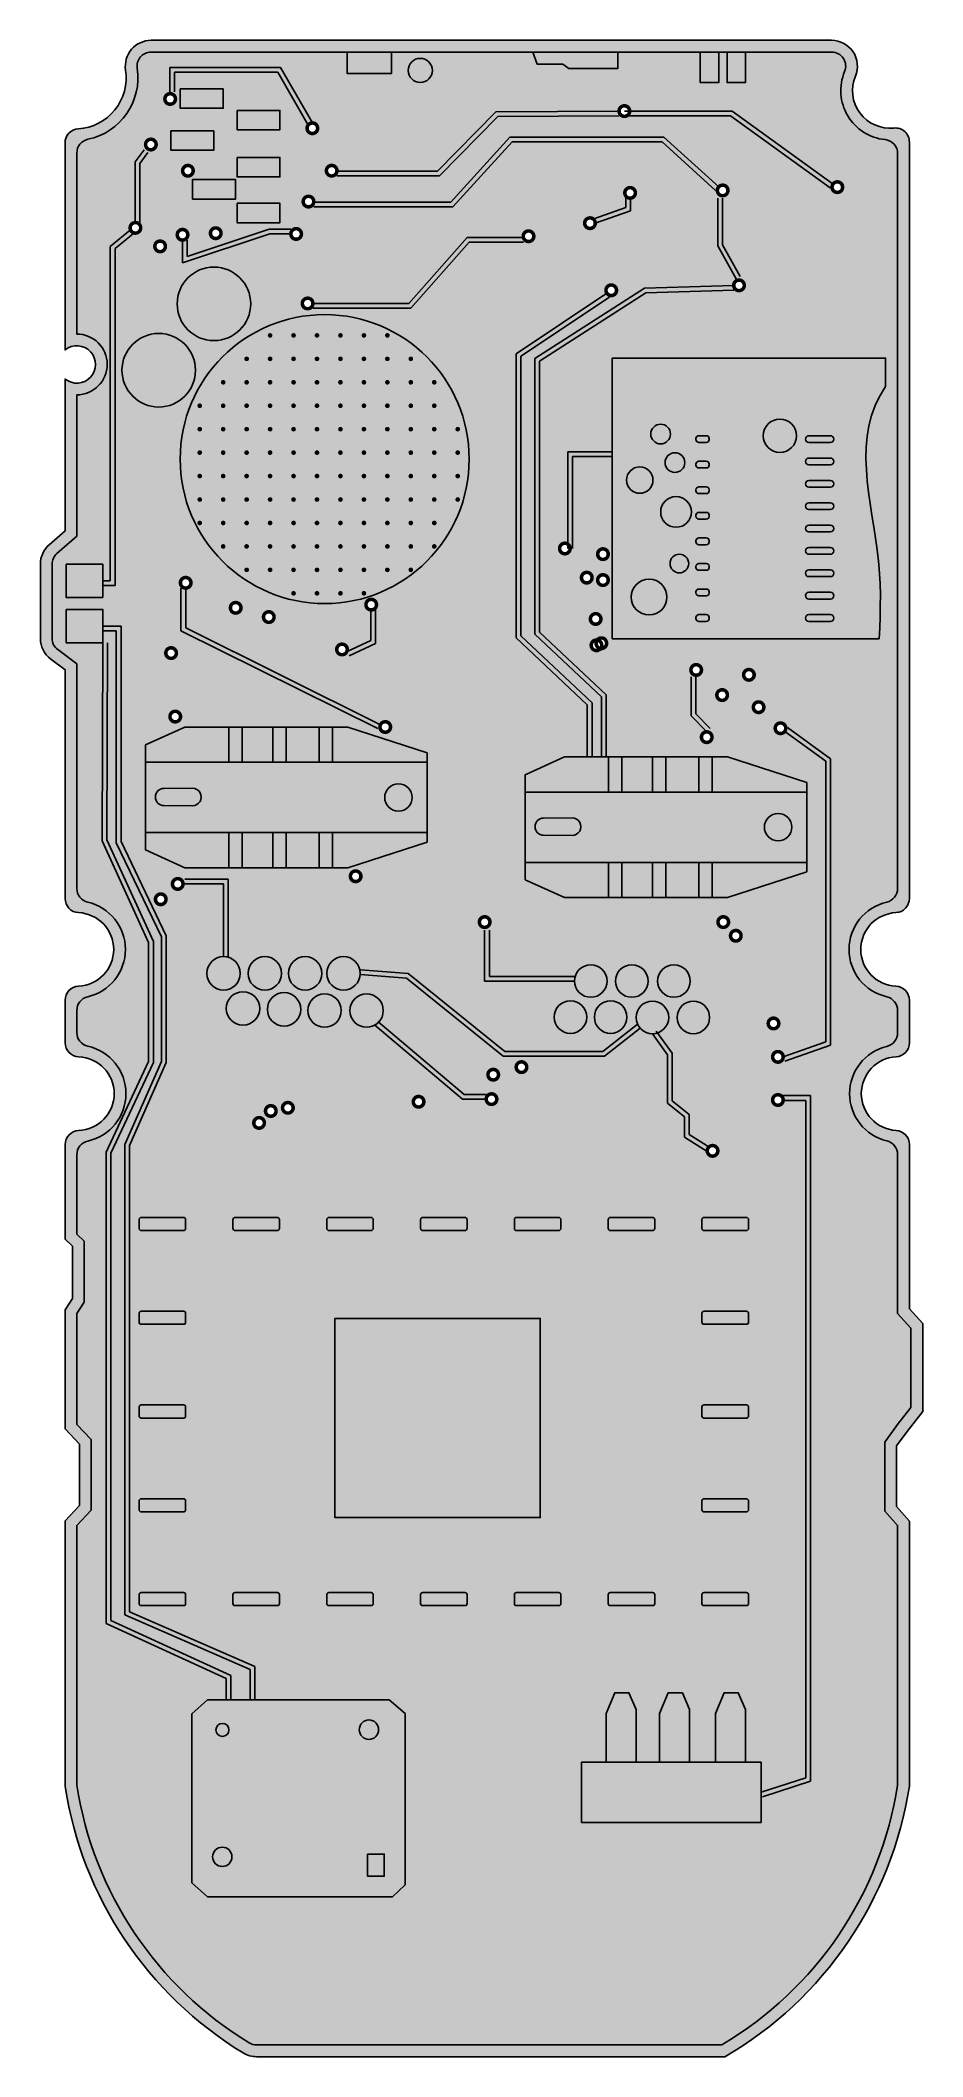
# Model space of a CAD drawing. Header units: centimetres. Extents: x 11.14 to 14.91, y 4.09 to 12.69.
import ezdxf

# ---------------------------------------------------------------- set-up
doc = ezdxf.new("R2010")
doc.units = ezdxf.units.CM
doc.header["$MEASUREMENT"] = 0
for name, color, linetype in [('conexiuni', 44, 'Continuous'), ('contur_placa', 9, 'Continuous'), ('noduri', 80, 'Continuous'), ('pct', 251, 'Continuous'), ('scuturi_metalice', 252, 'Continuous'), ('slot_sd', 253, 'Continuous'), ('slot_sim', 252, 'Continuous')]:
    doc.layers.add(name, color=color, linetype=linetype)
for name, color, linetype, true_color in [('contacte_aurii', 7, 'Continuous', 0x757500), ('cpu', 7, 'Continuous', 0x121212), ('placa_culoare', 7, 'Continuous', 0x1a3300)]:
    doc.layers.add(name, color=color, linetype=linetype, true_color=true_color)

msp = doc.modelspace()

# ---------------------------------------------------------------- hatches: boundary and pattern name
at = {"true_color": 0x727430}
h = msp.add_hatch(color=67, dxfattribs=at)
h.dxf.hatch_style = 1
h.paths.add_polyline_path([(11.2485, 9.0291, 0.400785), (11.3058, 8.9691, -0.954964), (11.3058, 8.6551, 0.400785), (11.2485, 8.5952), (11.2485, 8.4141, 0.403798), (11.3064, 8.3541, -0.964932), (11.3064, 8.04, 0.403798), (11.2485, 7.98), (11.2485, 7.5759), (11.2799, 7.5467), (11.2799, 7.323), (11.2485, 7.2748), (11.2485, 6.7669), (11.3094, 6.7018), (11.3094, 6.44), (11.2485, 6.375), (11.2485, 5.2436, 0.221534), (12.008, 4.1056, 0.137418), (12.0652, 4.0896), (14.0621, 4.0896, 0.22661), (14.8485, 5.2436), (14.8485, 6.3742), (14.794, 6.4357), (14.794, 6.6948), (14.8385, 6.7565), (14.9052, 6.8412), (14.9052, 7.2161), (14.8485, 7.2791), (14.8485, 7.9802, 0.397776), (14.7919, 8.0402, -0.945089), (14.7919, 8.354, 0.397776), (14.8485, 8.4139), (14.8485, 8.5952, 0.400785), (14.7913, 8.6551, -0.954964), (14.7913, 8.9691, 0.400785), (14.8485, 9.0291), (14.8485, 12.2559, 0.443926), (14.7825, 12.3156, -0.568503), (14.6185, 12.5371, 0.535761), (14.5171, 12.6896), (11.6154, 12.6896, 0.459419), (11.5066, 12.563, -0.4403), (11.3047, 12.3121, 0.395705), (11.2485, 12.2522), (11.2485, 11.3694, -2.087777), (11.2485, 11.2451), (11.2485, 10.5972), (11.1809, 10.5385, 0.21724), (11.1431, 10.4555), (11.1431, 10.1389, 0.236617), (11.1872, 10.0507), (11.2485, 10.0049)])
h.paths.add_polyline_path([(11.2985, 10.03), (11.2172, 10.0908, -0.236617), (11.1931, 10.1389), (11.1931, 10.4555, -0.21724), (11.2137, 10.5008), (11.2985, 10.5744), (11.2985, 11.1775, 1), (11.2985, 11.437), (11.2985, 12.2087, -0.354618), (11.3462, 12.2674, 0.397955), (11.5561, 12.5705, -0.459419), (11.6154, 12.6396), (14.5171, 12.6396, -0.535761), (14.5724, 12.5564, 0.502921), (14.7447, 12.266, -0.384227), (14.7985, 12.2063), (14.7985, 9.0725, -0.349321), (14.752, 9.014, 0.795743), (14.752, 8.6103, -0.349321), (14.7985, 8.5518), (14.7985, 8.4569, -0.346895), (14.7525, 8.3985, 0.788698), (14.7525, 7.9956, -0.346895), (14.7985, 7.9373), (14.7985, 7.2599), (14.8552, 7.1969), (14.8552, 6.8585), (14.7985, 6.7866), (14.744, 6.711), (14.744, 6.4167), (14.7985, 6.3553), (14.7985, 5.2474, -0.223736), (14.0485, 4.1396), (12.0652, 4.1396, -0.137418), (12.034, 4.1484, -0.220901), (11.2985, 5.2474), (11.2985, 6.3553), (11.3594, 6.4202), (11.3594, 6.7215), (11.2985, 6.7866), (11.2985, 7.2599), (11.3299, 7.3082), (11.3299, 7.5685), (11.2985, 7.5977), (11.2985, 7.9362, -0.351746), (11.3456, 7.9948, 0.802822), (11.3456, 8.3993, -0.351746), (11.2985, 8.4579), (11.2985, 8.5518, -0.349321), (11.3451, 8.6103, 0.795743), (11.3451, 9.014, -0.349321), (11.2985, 9.0725)], flags=16)
at = {"layer": 'contacte_aurii'}
h = msp.add_hatch(color=256, dxfattribs=at)
h.dxf.hatch_style = 1
h.paths.add_polyline_path([(12.6399, 12.6396), (12.451, 12.6396), (12.451, 12.5487), (12.6399, 12.5487)])
h.paths.add_polyline_path([(12.8145, 12.5612, 1), (12.7117, 12.5612, 1)])
h.paths.add_polyline_path([(13.6048, 12.6396), (13.2433, 12.6396), (13.2608, 12.5883), (13.3716, 12.5883), (13.3961, 12.569), (13.6048, 12.569)])
h.paths.add_polyline_path([(14.0355, 12.6396), (13.9571, 12.6396), (13.9571, 12.5092), (14.0355, 12.5092)])
h.paths.add_polyline_path([(14.1496, 12.6396), (14.0712, 12.6396), (14.0712, 12.5092), (14.1496, 12.5092)])
h = msp.add_hatch(color=256, dxfattribs=at)
h.dxf.hatch_style = 1
h.paths.add_polyline_path([(11.7396, 12.4827), (11.7396, 12.3997), (11.9228, 12.3997), (11.9228, 12.4827)])
h.paths.add_polyline_path([(12.1648, 12.3079), (12.1648, 12.3909), (11.9816, 12.3909), (11.9816, 12.3079)])
h.paths.add_polyline_path([(11.8826, 12.2205), (11.8826, 12.3035), (11.6995, 12.3035), (11.6995, 12.2205)])
h.paths.add_polyline_path([(12.1648, 12.107), (12.1648, 12.19), (11.9816, 12.19), (11.9816, 12.107)])
h.paths.add_polyline_path([(11.7924, 12.0954), (11.7924, 12.0124), (11.9756, 12.0124), (11.9756, 12.0954)])
h.paths.add_polyline_path([(12.1648, 11.9118), (12.1648, 11.9948), (11.9816, 11.9948), (11.9816, 11.9118)])
h = msp.add_hatch(color=256, dxfattribs=at)
h.dxf.hatch_style = 1
h.paths.add_polyline_path([(11.4911, 11.2825, 1), (11.8047, 11.2825, 1)])
h.paths.add_polyline_path([(12.04, 11.5657, 1), (11.7264, 11.5657, 1)])
h.paths.add_polyline_path([(11.7393, 10.9035, 1), (12.9716, 10.9035, 1)])
h = msp.add_hatch(color=256, dxfattribs=at)
h.dxf.hatch_style = 1
h.paths.add_polyline_path([(11.4094, 10.4555), (11.2531, 10.4555), (11.2531, 10.3134), (11.4094, 10.3134)])
h.paths.add_polyline_path([(11.4094, 10.2623), (11.2531, 10.2623), (11.2531, 10.1202), (11.4094, 10.1202)])
at = {"layer": 'contacte_aurii', "true_color": 0x212121}
h = msp.add_hatch(color=250, dxfattribs=at)
h.dxf.hatch_style = 1
h.paths.add_polyline_path([(12.6114, 9.4602, 1), (12.7284, 9.4602, 1)])
h.paths.add_polyline_path([(11.67, 9.499, 0.997113), (11.6702, 9.4257), (11.792, 9.4249, 1.00294), (11.7917, 9.4994)])
h.paths.add_polyline_path([(11.9463, 9.1602), (11.9463, 9.3102), (11.5919, 9.3102), (11.5919, 9.2363), (11.7597, 9.1602)])
h.paths.add_polyline_path([(12.1344, 9.1602), (12.1344, 9.3102), (12.0035, 9.3102), (12.0035, 9.1602)])
h.paths.add_polyline_path([(12.3314, 9.1602), (12.3314, 9.3102), (12.1916, 9.3102), (12.1916, 9.1602)])
h.paths.add_polyline_path([(12.7919, 9.2703), (12.7919, 9.3102), (12.3886, 9.3102), (12.3886, 9.1602), (12.4542, 9.1602)])
h.paths.add_polyline_path([(11.9463, 9.6102), (11.9463, 9.7602), (11.7597, 9.7602), (11.5919, 9.6841), (11.5919, 9.6102)])
h.paths.add_polyline_path([(12.1344, 9.6102), (12.1344, 9.7602), (12.0035, 9.7602), (12.0035, 9.6102)])
h.paths.add_polyline_path([(12.1916, 9.6102), (12.3314, 9.6102), (12.3314, 9.7602), (12.1916, 9.7602)])
h.paths.add_polyline_path([(12.7919, 9.6102), (12.7919, 9.6501), (12.4542, 9.7602), (12.3886, 9.7602), (12.3886, 9.6102)])
at = {"layer": 'contacte_aurii'}
h = msp.add_hatch(color=256, dxfattribs=at)
h.dxf.hatch_style = 1
h.paths.add_polyline_path([(12.0035, 9.7602), (11.9463, 9.7602), (11.9463, 9.6102), (12.0035, 9.6102)])
h.paths.add_polyline_path([(12.1916, 9.7602), (12.1344, 9.7602), (12.1344, 9.6102), (12.1916, 9.6102)])
h.paths.add_polyline_path([(12.3314, 9.6102), (12.3886, 9.6102), (12.3886, 9.7602), (12.3314, 9.7602)])
h.paths.add_polyline_path([(11.9463, 9.1602), (12.0035, 9.1602), (12.0035, 9.3102), (11.9463, 9.3102)])
h.paths.add_polyline_path([(12.1916, 9.3102), (12.1344, 9.3102), (12.1344, 9.1602), (12.1916, 9.1602)])
h.paths.add_polyline_path([(12.3886, 9.3102), (12.3314, 9.3102), (12.3314, 9.1602), (12.3886, 9.1602)])
at = {"layer": 'contacte_aurii', "true_color": 0x212121}
h = msp.add_hatch(color=250, dxfattribs=at)
h.dxf.hatch_style = 1
h.paths.add_polyline_path([(14.2303, 9.3336, 1), (14.3472, 9.3336, 1)])
h.paths.add_polyline_path([(13.2889, 9.3724, 0.997113), (13.2891, 9.2991), (13.4108, 9.2983, 1.00294), (13.4106, 9.3728)])
h.paths.add_polyline_path([(13.5651, 9.0336), (13.5651, 9.1836), (13.2107, 9.1836), (13.2107, 9.1096), (13.3785, 9.0336)])
h.paths.add_polyline_path([(13.7533, 9.0336), (13.7533, 9.1836), (13.6223, 9.1836), (13.6223, 9.0336)])
h.paths.add_polyline_path([(13.9502, 9.0336), (13.9502, 9.1836), (13.8105, 9.1836), (13.8105, 9.0336)])
h.paths.add_polyline_path([(14.4107, 9.1437), (14.4107, 9.1836), (14.0074, 9.1836), (14.0074, 9.0336), (14.0731, 9.0336)])
h.paths.add_polyline_path([(13.5651, 9.4836), (13.5651, 9.6336), (13.3785, 9.6336), (13.2107, 9.5575), (13.2107, 9.4836)])
h.paths.add_polyline_path([(13.7533, 9.4836), (13.7533, 9.6336), (13.6223, 9.6336), (13.6223, 9.4836)])
h.paths.add_polyline_path([(13.8105, 9.4836), (13.9502, 9.4836), (13.9502, 9.6336), (13.8105, 9.6336)])
h.paths.add_polyline_path([(14.4107, 9.4836), (14.4107, 9.5235), (14.0731, 9.6336), (14.0074, 9.6336), (14.0074, 9.4836)])
at = {"layer": 'contacte_aurii'}
h = msp.add_hatch(color=256, dxfattribs=at)
h.dxf.hatch_style = 1
h.paths.add_polyline_path([(13.6223, 9.6336), (13.5651, 9.6336), (13.5651, 9.4836), (13.6223, 9.4836)])
h.paths.add_polyline_path([(13.8105, 9.6336), (13.7533, 9.6336), (13.7533, 9.4836), (13.8105, 9.4836)])
h.paths.add_polyline_path([(13.9502, 9.4836), (14.0074, 9.4836), (14.0074, 9.6336), (13.9502, 9.6336)])
h.paths.add_polyline_path([(13.5651, 9.0336), (13.6223, 9.0336), (13.6223, 9.1836), (13.5651, 9.1836)])
h.paths.add_polyline_path([(13.8105, 9.1836), (13.7533, 9.1836), (13.7533, 9.0336), (13.8105, 9.0336)])
h.paths.add_polyline_path([(14.0074, 9.1836), (13.9502, 9.1836), (13.9502, 9.0336), (14.0074, 9.0336)])
h = msp.add_hatch(color=256, dxfattribs=at)
h.dxf.hatch_style = 1
h.paths.add_polyline_path([(11.853, 8.7102, 1), (11.9954, 8.7102, 1)])
h.paths.add_polyline_path([(11.9064, 8.5607, 1), (11.764, 8.5607, 1)])
h.paths.add_polyline_path([(12.0784, 8.5607, 1), (11.9359, 8.5607, 1)])
h.paths.add_polyline_path([(12.1715, 8.7102, 1), (12.0291, 8.7102, 1)])
h.paths.add_polyline_path([(12.2534, 8.5566, 1), (12.1109, 8.5566, 1)])
h.paths.add_polyline_path([(12.3434, 8.7102, 1), (12.201, 8.7102, 1)])
h.paths.add_polyline_path([(12.2839, 8.5514, 1), (12.4264, 8.5514, 1)])
h.paths.add_polyline_path([(12.507, 8.7102, 1), (12.3645, 8.7102, 1)])
h.paths.add_polyline_path([(12.6056, 8.5514, 1), (12.4631, 8.5514, 1)])
h.paths.add_polyline_path([(13.5596, 8.6774, 1), (13.4208, 8.6774, 1)])
h.paths.add_polyline_path([(13.4729, 8.5236, 1), (13.3341, 8.5236, 1)])
h.paths.add_polyline_path([(13.6442, 8.5236, 1), (13.5054, 8.5236, 1)])
h.paths.add_polyline_path([(13.8223, 8.522, 1), (13.6834, 8.522, 1)])
h.paths.add_polyline_path([(13.9969, 8.522, 1), (13.8581, 8.522, 1)])
h.paths.add_polyline_path([(13.7748, 8.6774, 1), (13.9137, 8.6774, 1)])
h.paths.add_polyline_path([(13.7345, 8.6774, 1), (13.5957, 8.6774, 1)])
h = msp.add_hatch(color=256, dxfattribs=at)
h.dxf.hatch_style = 1
h.paths.add_polyline_path([(13.683, 5.5702), (13.6526, 5.6419), (13.5923, 5.6419), (13.555, 5.5534), (13.555, 5.3457), (13.683, 5.3457)])
h.paths.add_polyline_path([(13.9111, 5.5702), (13.8807, 5.6419), (13.8203, 5.6419), (13.783, 5.5534), (13.783, 5.3457), (13.9111, 5.3457)])
h.paths.add_polyline_path([(14.1496, 5.5702), (14.1192, 5.6419), (14.0588, 5.6419), (14.0216, 5.5534), (14.0216, 5.3457), (14.1496, 5.3457)])
at = {"layer": 'cpu'}
h = msp.add_hatch(color=256, dxfattribs=at)
h.dxf.hatch_style = 1
h.paths.add_polyline_path([(13.2743, 7.2384), (12.399, 7.2384), (12.399, 6.3889), (13.2743, 6.3889)])
at = {"layer": 'pct'}
h = msp.add_hatch(color=256, dxfattribs=at)
h.dxf.hatch_style = 1
h.paths.add_polyline_path([(12.1327, 11.4311, 1), (12.1127, 11.4311, 1)])
h = msp.add_hatch(color=256, dxfattribs=at)
h.dxf.hatch_style = 1
h.paths.add_polyline_path([(12.2327, 11.4311, 1), (12.2127, 11.4311, 1)])
h = msp.add_hatch(color=256, dxfattribs=at)
h.dxf.hatch_style = 1
h.paths.add_polyline_path([(12.3327, 11.4311, 1), (12.3127, 11.4311, 1)])
h = msp.add_hatch(color=256, dxfattribs=at)
h.dxf.hatch_style = 1
h.paths.add_polyline_path([(12.4327, 11.4311, 1), (12.4127, 11.4311, 1)])
h = msp.add_hatch(color=256, dxfattribs=at)
h.dxf.hatch_style = 1
h.paths.add_polyline_path([(12.5327, 11.4311, 1), (12.5127, 11.4311, 1)])
h = msp.add_hatch(color=256, dxfattribs=at)
h.dxf.hatch_style = 1
h.paths.add_polyline_path([(12.6327, 11.4311, 1), (12.6127, 11.4311, 1)])
h = msp.add_hatch(color=256, dxfattribs=at)
h.dxf.hatch_style = 1
h.paths.add_polyline_path([(12.0327, 11.3311, 1), (12.0127, 11.3311, 1)])
h = msp.add_hatch(color=256, dxfattribs=at)
h.dxf.hatch_style = 1
h.paths.add_polyline_path([(12.1327, 11.3311, 1), (12.1127, 11.3311, 1)])
h = msp.add_hatch(color=256, dxfattribs=at)
h.dxf.hatch_style = 1
h.paths.add_polyline_path([(12.2327, 11.3311, 1), (12.2127, 11.3311, 1)])
h = msp.add_hatch(color=256, dxfattribs=at)
h.dxf.hatch_style = 1
h.paths.add_polyline_path([(12.3327, 11.3311, 1), (12.3127, 11.3311, 1)])
h = msp.add_hatch(color=256, dxfattribs=at)
h.dxf.hatch_style = 1
h.paths.add_polyline_path([(12.4327, 11.3311, 1), (12.4127, 11.3311, 1)])
h = msp.add_hatch(color=256, dxfattribs=at)
h.dxf.hatch_style = 1
h.paths.add_polyline_path([(12.5327, 11.3311, 1), (12.5127, 11.3311, 1)])
h = msp.add_hatch(color=256, dxfattribs=at)
h.dxf.hatch_style = 1
h.paths.add_polyline_path([(12.6327, 11.3311, 1), (12.6127, 11.3311, 1)])
h = msp.add_hatch(color=256, dxfattribs=at)
h.dxf.hatch_style = 1
h.paths.add_polyline_path([(12.7327, 11.3311, 1), (12.7127, 11.3311, 1)])
h = msp.add_hatch(color=256, dxfattribs=at)
h.dxf.hatch_style = 1
h.paths.add_polyline_path([(11.9327, 11.2311, 1), (11.9127, 11.2311, 1)])
h = msp.add_hatch(color=256, dxfattribs=at)
h.dxf.hatch_style = 1
h.paths.add_polyline_path([(12.0327, 11.2311, 1), (12.0127, 11.2311, 1)])
h = msp.add_hatch(color=256, dxfattribs=at)
h.dxf.hatch_style = 1
h.paths.add_polyline_path([(12.1327, 11.2311, 1), (12.1127, 11.2311, 1)])
h = msp.add_hatch(color=256, dxfattribs=at)
h.dxf.hatch_style = 1
h.paths.add_polyline_path([(12.2327, 11.2311, 1), (12.2127, 11.2311, 1)])
h = msp.add_hatch(color=256, dxfattribs=at)
h.dxf.hatch_style = 1
h.paths.add_polyline_path([(12.3327, 11.2311, 1), (12.3127, 11.2311, 1)])
h = msp.add_hatch(color=256, dxfattribs=at)
h.dxf.hatch_style = 1
h.paths.add_polyline_path([(12.4327, 11.2311, 1), (12.4127, 11.2311, 1)])
h = msp.add_hatch(color=256, dxfattribs=at)
h.dxf.hatch_style = 1
h.paths.add_polyline_path([(12.5327, 11.2311, 1), (12.5127, 11.2311, 1)])
h = msp.add_hatch(color=256, dxfattribs=at)
h.dxf.hatch_style = 1
h.paths.add_polyline_path([(12.6327, 11.2311, 1), (12.6127, 11.2311, 1)])
h = msp.add_hatch(color=256, dxfattribs=at)
h.dxf.hatch_style = 1
h.paths.add_polyline_path([(12.7327, 11.2311, 1), (12.7127, 11.2311, 1)])
h = msp.add_hatch(color=256, dxfattribs=at)
h.dxf.hatch_style = 1
h.paths.add_polyline_path([(12.8327, 11.2311, 1), (12.8127, 11.2311, 1)])
h = msp.add_hatch(color=256, dxfattribs=at)
h.dxf.hatch_style = 1
h.paths.add_polyline_path([(11.8327, 11.1311, 1), (11.8127, 11.1311, 1)])
h = msp.add_hatch(color=256, dxfattribs=at)
h.dxf.hatch_style = 1
h.paths.add_polyline_path([(11.9327, 11.1311, 1), (11.9127, 11.1311, 1)])
h = msp.add_hatch(color=256, dxfattribs=at)
h.dxf.hatch_style = 1
h.paths.add_polyline_path([(12.0327, 11.1311, 1), (12.0127, 11.1311, 1)])
h = msp.add_hatch(color=256, dxfattribs=at)
h.dxf.hatch_style = 1
h.paths.add_polyline_path([(12.1327, 11.1311, 1), (12.1127, 11.1311, 1)])
h = msp.add_hatch(color=256, dxfattribs=at)
h.dxf.hatch_style = 1
h.paths.add_polyline_path([(12.2327, 11.1311, 1), (12.2127, 11.1311, 1)])
h = msp.add_hatch(color=256, dxfattribs=at)
h.dxf.hatch_style = 1
h.paths.add_polyline_path([(12.3327, 11.1311, 1), (12.3127, 11.1311, 1)])
h = msp.add_hatch(color=256, dxfattribs=at)
h.dxf.hatch_style = 1
h.paths.add_polyline_path([(12.4327, 11.1311, 1), (12.4127, 11.1311, 1)])
h = msp.add_hatch(color=256, dxfattribs=at)
h.dxf.hatch_style = 1
h.paths.add_polyline_path([(12.5327, 11.1311, 1), (12.5127, 11.1311, 1)])
h = msp.add_hatch(color=256, dxfattribs=at)
h.dxf.hatch_style = 1
h.paths.add_polyline_path([(12.6327, 11.1311, 1), (12.6127, 11.1311, 1)])
h = msp.add_hatch(color=256, dxfattribs=at)
h.dxf.hatch_style = 1
h.paths.add_polyline_path([(12.7327, 11.1311, 1), (12.7127, 11.1311, 1)])
h = msp.add_hatch(color=256, dxfattribs=at)
h.dxf.hatch_style = 1
h.paths.add_polyline_path([(12.8327, 11.1311, 1), (12.8127, 11.1311, 1)])
h = msp.add_hatch(color=256, dxfattribs=at)
h.dxf.hatch_style = 1
h.paths.add_polyline_path([(11.8327, 11.0311, 1), (11.8127, 11.0311, 1)])
h = msp.add_hatch(color=256, dxfattribs=at)
h.dxf.hatch_style = 1
h.paths.add_polyline_path([(11.9327, 11.0311, 1), (11.9127, 11.0311, 1)])
h = msp.add_hatch(color=256, dxfattribs=at)
h.dxf.hatch_style = 1
h.paths.add_polyline_path([(12.0327, 11.0311, 1), (12.0127, 11.0311, 1)])
h = msp.add_hatch(color=256, dxfattribs=at)
h.dxf.hatch_style = 1
h.paths.add_polyline_path([(12.1327, 11.0311, 1), (12.1127, 11.0311, 1)])
h = msp.add_hatch(color=256, dxfattribs=at)
h.dxf.hatch_style = 1
h.paths.add_polyline_path([(12.2327, 11.0311, 1), (12.2127, 11.0311, 1)])
h = msp.add_hatch(color=256, dxfattribs=at)
h.dxf.hatch_style = 1
h.paths.add_polyline_path([(12.3327, 11.0311, 1), (12.3127, 11.0311, 1)])
h = msp.add_hatch(color=256, dxfattribs=at)
h.dxf.hatch_style = 1
h.paths.add_polyline_path([(12.4327, 11.0311, 1), (12.4127, 11.0311, 1)])
h = msp.add_hatch(color=256, dxfattribs=at)
h.dxf.hatch_style = 1
h.paths.add_polyline_path([(12.5327, 11.0311, 1), (12.5127, 11.0311, 1)])
h = msp.add_hatch(color=256, dxfattribs=at)
h.dxf.hatch_style = 1
h.paths.add_polyline_path([(12.6327, 11.0311, 1), (12.6127, 11.0311, 1)])
h = msp.add_hatch(color=256, dxfattribs=at)
h.dxf.hatch_style = 1
h.paths.add_polyline_path([(12.7327, 11.0311, 1), (12.7127, 11.0311, 1)])
h = msp.add_hatch(color=256, dxfattribs=at)
h.dxf.hatch_style = 1
h.paths.add_polyline_path([(12.8327, 11.0311, 1), (12.8127, 11.0311, 1)])
h = msp.add_hatch(color=256, dxfattribs=at)
h.dxf.hatch_style = 1
h.paths.add_polyline_path([(12.9327, 11.0311, 1), (12.9127, 11.0311, 1)])
h = msp.add_hatch(color=256, dxfattribs=at)
h.dxf.hatch_style = 1
h.paths.add_polyline_path([(11.8327, 10.9311, 1), (11.8127, 10.9311, 1)])
h = msp.add_hatch(color=256, dxfattribs=at)
h.dxf.hatch_style = 1
h.paths.add_polyline_path([(11.9327, 10.9311, 1), (11.9127, 10.9311, 1)])
h = msp.add_hatch(color=256, dxfattribs=at)
h.dxf.hatch_style = 1
h.paths.add_polyline_path([(12.0327, 10.9311, 1), (12.0127, 10.9311, 1)])
h = msp.add_hatch(color=256, dxfattribs=at)
h.dxf.hatch_style = 1
h.paths.add_polyline_path([(12.1327, 10.9311, 1), (12.1127, 10.9311, 1)])
h = msp.add_hatch(color=256, dxfattribs=at)
h.dxf.hatch_style = 1
h.paths.add_polyline_path([(12.2327, 10.9311, 1), (12.2127, 10.9311, 1)])
h = msp.add_hatch(color=256, dxfattribs=at)
h.dxf.hatch_style = 1
h.paths.add_polyline_path([(12.3327, 10.9311, 1), (12.3127, 10.9311, 1)])
h = msp.add_hatch(color=256, dxfattribs=at)
h.dxf.hatch_style = 1
h.paths.add_polyline_path([(12.4327, 10.9311, 1), (12.4127, 10.9311, 1)])
h = msp.add_hatch(color=256, dxfattribs=at)
h.dxf.hatch_style = 1
h.paths.add_polyline_path([(12.5327, 10.9311, 1), (12.5127, 10.9311, 1)])
h = msp.add_hatch(color=256, dxfattribs=at)
h.dxf.hatch_style = 1
h.paths.add_polyline_path([(12.6327, 10.9311, 1), (12.6127, 10.9311, 1)])
h = msp.add_hatch(color=256, dxfattribs=at)
h.dxf.hatch_style = 1
h.paths.add_polyline_path([(12.7327, 10.9311, 1), (12.7127, 10.9311, 1)])
h = msp.add_hatch(color=256, dxfattribs=at)
h.dxf.hatch_style = 1
h.paths.add_polyline_path([(12.8327, 10.9311, 1), (12.8127, 10.9311, 1)])
h = msp.add_hatch(color=256, dxfattribs=at)
h.dxf.hatch_style = 1
h.paths.add_polyline_path([(12.9327, 10.9311, 1), (12.9127, 10.9311, 1)])
h = msp.add_hatch(color=256, dxfattribs=at)
h.dxf.hatch_style = 1
h.paths.add_polyline_path([(11.8327, 10.8311, 1), (11.8127, 10.8311, 1)])
h = msp.add_hatch(color=256, dxfattribs=at)
h.dxf.hatch_style = 1
h.paths.add_polyline_path([(11.9327, 10.8311, 1), (11.9127, 10.8311, 1)])
h = msp.add_hatch(color=256, dxfattribs=at)
h.dxf.hatch_style = 1
h.paths.add_polyline_path([(12.0327, 10.8311, 1), (12.0127, 10.8311, 1)])
h = msp.add_hatch(color=256, dxfattribs=at)
h.dxf.hatch_style = 1
h.paths.add_polyline_path([(12.1327, 10.8311, 1), (12.1127, 10.8311, 1)])
h = msp.add_hatch(color=256, dxfattribs=at)
h.dxf.hatch_style = 1
h.paths.add_polyline_path([(12.2327, 10.8311, 1), (12.2127, 10.8311, 1)])
h = msp.add_hatch(color=256, dxfattribs=at)
h.dxf.hatch_style = 1
h.paths.add_polyline_path([(12.3327, 10.8311, 1), (12.3127, 10.8311, 1)])
h = msp.add_hatch(color=256, dxfattribs=at)
h.dxf.hatch_style = 1
h.paths.add_polyline_path([(12.4327, 10.8311, 1), (12.4127, 10.8311, 1)])
h = msp.add_hatch(color=256, dxfattribs=at)
h.dxf.hatch_style = 1
h.paths.add_polyline_path([(12.5327, 10.8311, 1), (12.5127, 10.8311, 1)])
h = msp.add_hatch(color=256, dxfattribs=at)
h.dxf.hatch_style = 1
h.paths.add_polyline_path([(12.6327, 10.8311, 1), (12.6127, 10.8311, 1)])
h = msp.add_hatch(color=256, dxfattribs=at)
h.dxf.hatch_style = 1
h.paths.add_polyline_path([(12.7327, 10.8311, 1), (12.7127, 10.8311, 1)])
h = msp.add_hatch(color=256, dxfattribs=at)
h.dxf.hatch_style = 1
h.paths.add_polyline_path([(12.8327, 10.8311, 1), (12.8127, 10.8311, 1)])
h = msp.add_hatch(color=256, dxfattribs=at)
h.dxf.hatch_style = 1
h.paths.add_polyline_path([(12.9327, 10.8311, 1), (12.9127, 10.8311, 1)])
h = msp.add_hatch(color=256, dxfattribs=at)
h.dxf.hatch_style = 1
h.paths.add_polyline_path([(11.8327, 10.7311, 1), (11.8127, 10.7311, 1)])
h = msp.add_hatch(color=256, dxfattribs=at)
h.dxf.hatch_style = 1
h.paths.add_polyline_path([(11.9327, 10.7311, 1), (11.9127, 10.7311, 1)])
h = msp.add_hatch(color=256, dxfattribs=at)
h.dxf.hatch_style = 1
h.paths.add_polyline_path([(12.0327, 10.7311, 1), (12.0127, 10.7311, 1)])
h = msp.add_hatch(color=256, dxfattribs=at)
h.dxf.hatch_style = 1
h.paths.add_polyline_path([(12.1327, 10.7311, 1), (12.1127, 10.7311, 1)])
h = msp.add_hatch(color=256, dxfattribs=at)
h.dxf.hatch_style = 1
h.paths.add_polyline_path([(12.2327, 10.7311, 1), (12.2127, 10.7311, 1)])
h = msp.add_hatch(color=256, dxfattribs=at)
h.dxf.hatch_style = 1
h.paths.add_polyline_path([(12.3327, 10.7311, 1), (12.3127, 10.7311, 1)])
h = msp.add_hatch(color=256, dxfattribs=at)
h.dxf.hatch_style = 1
h.paths.add_polyline_path([(12.4327, 10.7311, 1), (12.4127, 10.7311, 1)])
h = msp.add_hatch(color=256, dxfattribs=at)
h.dxf.hatch_style = 1
h.paths.add_polyline_path([(12.5327, 10.7311, 1), (12.5127, 10.7311, 1)])
h = msp.add_hatch(color=256, dxfattribs=at)
h.dxf.hatch_style = 1
h.paths.add_polyline_path([(12.6327, 10.7311, 1), (12.6127, 10.7311, 1)])
h = msp.add_hatch(color=256, dxfattribs=at)
h.dxf.hatch_style = 1
h.paths.add_polyline_path([(12.7327, 10.7311, 1), (12.7127, 10.7311, 1)])
h = msp.add_hatch(color=256, dxfattribs=at)
h.dxf.hatch_style = 1
h.paths.add_polyline_path([(12.8327, 10.7311, 1), (12.8127, 10.7311, 1)])
h = msp.add_hatch(color=256, dxfattribs=at)
h.dxf.hatch_style = 1
h.paths.add_polyline_path([(12.9327, 10.7311, 1), (12.9127, 10.7311, 1)])
h = msp.add_hatch(color=256, dxfattribs=at)
h.dxf.hatch_style = 1
h.paths.add_polyline_path([(11.8327, 10.6311, 1), (11.8127, 10.6311, 1)])
h = msp.add_hatch(color=256, dxfattribs=at)
h.dxf.hatch_style = 1
h.paths.add_polyline_path([(11.9327, 10.6311, 1), (11.9127, 10.6311, 1)])
h = msp.add_hatch(color=256, dxfattribs=at)
h.dxf.hatch_style = 1
h.paths.add_polyline_path([(12.0327, 10.6311, 1), (12.0127, 10.6311, 1)])
h = msp.add_hatch(color=256, dxfattribs=at)
h.dxf.hatch_style = 1
h.paths.add_polyline_path([(12.1327, 10.6311, 1), (12.1127, 10.6311, 1)])
h = msp.add_hatch(color=256, dxfattribs=at)
h.dxf.hatch_style = 1
h.paths.add_polyline_path([(12.2327, 10.6311, 1), (12.2127, 10.6311, 1)])
h = msp.add_hatch(color=256, dxfattribs=at)
h.dxf.hatch_style = 1
h.paths.add_polyline_path([(12.3327, 10.6311, 1), (12.3127, 10.6311, 1)])
h = msp.add_hatch(color=256, dxfattribs=at)
h.dxf.hatch_style = 1
h.paths.add_polyline_path([(12.4327, 10.6311, 1), (12.4127, 10.6311, 1)])
h = msp.add_hatch(color=256, dxfattribs=at)
h.dxf.hatch_style = 1
h.paths.add_polyline_path([(12.5327, 10.6311, 1), (12.5127, 10.6311, 1)])
h = msp.add_hatch(color=256, dxfattribs=at)
h.dxf.hatch_style = 1
h.paths.add_polyline_path([(12.6327, 10.6311, 1), (12.6127, 10.6311, 1)])
h = msp.add_hatch(color=256, dxfattribs=at)
h.dxf.hatch_style = 1
h.paths.add_polyline_path([(12.7327, 10.6311, 1), (12.7127, 10.6311, 1)])
h = msp.add_hatch(color=256, dxfattribs=at)
h.dxf.hatch_style = 1
h.paths.add_polyline_path([(12.8327, 10.6311, 1), (12.8127, 10.6311, 1)])
h = msp.add_hatch(color=256, dxfattribs=at)
h.dxf.hatch_style = 1
h.paths.add_polyline_path([(11.9327, 10.5311, 1), (11.9127, 10.5311, 1)])
h = msp.add_hatch(color=256, dxfattribs=at)
h.dxf.hatch_style = 1
h.paths.add_polyline_path([(12.0327, 10.5311, 1), (12.0127, 10.5311, 1)])
h = msp.add_hatch(color=256, dxfattribs=at)
h.dxf.hatch_style = 1
h.paths.add_polyline_path([(12.1327, 10.5311, 1), (12.1127, 10.5311, 1)])
h = msp.add_hatch(color=256, dxfattribs=at)
h.dxf.hatch_style = 1
h.paths.add_polyline_path([(12.2327, 10.5311, 1), (12.2127, 10.5311, 1)])
h = msp.add_hatch(color=256, dxfattribs=at)
h.dxf.hatch_style = 1
h.paths.add_polyline_path([(12.3327, 10.5311, 1), (12.3127, 10.5311, 1)])
h = msp.add_hatch(color=256, dxfattribs=at)
h.dxf.hatch_style = 1
h.paths.add_polyline_path([(12.4327, 10.5311, 1), (12.4127, 10.5311, 1)])
h = msp.add_hatch(color=256, dxfattribs=at)
h.dxf.hatch_style = 1
h.paths.add_polyline_path([(12.5327, 10.5311, 1), (12.5127, 10.5311, 1)])
h = msp.add_hatch(color=256, dxfattribs=at)
h.dxf.hatch_style = 1
h.paths.add_polyline_path([(12.6327, 10.5311, 1), (12.6127, 10.5311, 1)])
h = msp.add_hatch(color=256, dxfattribs=at)
h.dxf.hatch_style = 1
h.paths.add_polyline_path([(12.7327, 10.5311, 1), (12.7127, 10.5311, 1)])
h = msp.add_hatch(color=256, dxfattribs=at)
h.dxf.hatch_style = 1
h.paths.add_polyline_path([(12.8327, 10.5311, 1), (12.8127, 10.5311, 1)])
h = msp.add_hatch(color=256, dxfattribs=at)
h.dxf.hatch_style = 1
h.paths.add_polyline_path([(12.0327, 10.4311, 1), (12.0127, 10.4311, 1)])
h = msp.add_hatch(color=256, dxfattribs=at)
h.dxf.hatch_style = 1
h.paths.add_polyline_path([(12.1327, 10.4311, 1), (12.1127, 10.4311, 1)])
h = msp.add_hatch(color=256, dxfattribs=at)
h.dxf.hatch_style = 1
h.paths.add_polyline_path([(12.2327, 10.4311, 1), (12.2127, 10.4311, 1)])
h = msp.add_hatch(color=256, dxfattribs=at)
h.dxf.hatch_style = 1
h.paths.add_polyline_path([(12.3327, 10.4311, 1), (12.3127, 10.4311, 1)])
h = msp.add_hatch(color=256, dxfattribs=at)
h.dxf.hatch_style = 1
h.paths.add_polyline_path([(12.4327, 10.4311, 1), (12.4127, 10.4311, 1)])
h = msp.add_hatch(color=256, dxfattribs=at)
h.dxf.hatch_style = 1
h.paths.add_polyline_path([(12.5327, 10.4311, 1), (12.5127, 10.4311, 1)])
h = msp.add_hatch(color=256, dxfattribs=at)
h.dxf.hatch_style = 1
h.paths.add_polyline_path([(12.6327, 10.4311, 1), (12.6127, 10.4311, 1)])
h = msp.add_hatch(color=256, dxfattribs=at)
h.dxf.hatch_style = 1
h.paths.add_polyline_path([(12.7327, 10.4311, 1), (12.7127, 10.4311, 1)])
h = msp.add_hatch(color=256, dxfattribs=at)
h.dxf.hatch_style = 1
h.paths.add_polyline_path([(12.2327, 10.3311, 1), (12.2127, 10.3311, 1)])
h = msp.add_hatch(color=256, dxfattribs=at)
h.dxf.hatch_style = 1
h.paths.add_polyline_path([(12.3327, 10.3311, 1), (12.3127, 10.3311, 1)])
h = msp.add_hatch(color=256, dxfattribs=at)
h.dxf.hatch_style = 1
h.paths.add_polyline_path([(12.4327, 10.3311, 1), (12.4127, 10.3311, 1)])
h = msp.add_hatch(color=256, dxfattribs=at)
h.dxf.hatch_style = 1
h.paths.add_polyline_path([(12.5327, 10.3311, 1), (12.5127, 10.3311, 1)])
at = {"layer": 'placa_culoare'}
h = msp.add_hatch(color=256, dxfattribs=at)
h.dxf.hatch_style = 1
h.paths.add_polyline_path([(14.5724, 12.5564, 0.535761), (14.5171, 12.6396), (14.1496, 12.6396), (14.1496, 12.5092), (14.0712, 12.5092), (14.0712, 12.6396), (14.0355, 12.6396), (14.0355, 12.5092), (13.9571, 12.5092), (13.9571, 12.6396), (13.6048, 12.6396), (13.6048, 12.569), (13.3961, 12.569), (13.3716, 12.5883), (13.2608, 12.5883), (13.2433, 12.6396), (12.6399, 12.6396), (12.6399, 12.5487), (12.451, 12.5487), (12.451, 12.6396), (11.6154, 12.6396, 0.459419), (11.5561, 12.5705, -0.397955), (11.3462, 12.2674, 0.354618), (11.2985, 12.2087), (11.2985, 11.437, -1), (11.2985, 11.1775), (11.2985, 10.5744), (11.2137, 10.5008, 0.21724), (11.1931, 10.4555), (11.1931, 10.1389, 0.236617), (11.2172, 10.0908), (11.2985, 10.03), (11.2985, 9.0725, 0.349321), (11.3451, 9.014, -0.795743), (11.3451, 8.6103, 0.349321), (11.2985, 8.5518), (11.2985, 8.4579, 0.351746), (11.3456, 8.3993, -0.802822), (11.3456, 7.9948, 0.351746), (11.2985, 7.9362), (11.2985, 7.5977), (11.3299, 7.5685), (11.3299, 7.3082), (11.2985, 7.2599), (11.2985, 6.7866), (11.3594, 6.7215), (11.3594, 6.4202), (11.2985, 6.3553), (11.2985, 5.2474, 0.220901), (12.034, 4.1484, 0.137418), (12.0652, 4.1396), (14.0485, 4.1396, 0.223736), (14.7985, 5.2474), (14.7985, 6.3553), (14.744, 6.4167), (14.744, 6.711), (14.7985, 6.7866), (14.8552, 6.8585), (14.8552, 7.1969), (14.7985, 7.2599), (14.7985, 7.9373, 0.346895), (14.7525, 7.9956, -0.788698), (14.7525, 8.3985, 0.346895), (14.7985, 8.4569), (14.7985, 8.5518, 0.349321), (14.752, 8.6103, -0.795743), (14.752, 9.014, 0.349321), (14.7985, 9.0725), (14.7985, 12.2063, 0.384227), (14.7447, 12.266, -0.502921)])
h.paths.add_polyline_path([(12.7117, 12.5612, -1), (12.8145, 12.5612, -1)], flags=16)
h.paths.add_polyline_path([(12.9627, 11.8481), (13.203, 11.8481, -0.066436), (13.2022, 11.854, -1), (13.2472, 11.854, -0.875405), (13.203, 11.8481), (12.9627, 11.8481), (12.714, 11.5674), (12.3052, 11.5674, -1), (12.2602, 11.5674, -1), (12.3052, 11.5674), (12.714, 11.5674)], flags=16)
h.paths.add_polyline_path([(12.4077, 12.1336, -1), (12.3627, 12.1336, -1)], flags=16)
h.paths.add_polyline_path([(12.3254, 12.3146, -1), (12.2804, 12.3146, -1)], flags=16)
h.paths.add_polyline_path([(13.6108, 12.3879, -1), (13.6558, 12.3879), (14.0925, 12.3879), (14.5231, 12.0765, -0.727398), (14.5638, 12.0634, -1), (14.5188, 12.0634, -0.15781), (14.5231, 12.0765), (14.0925, 12.3879), (13.6558, 12.3879, -1)], flags=16)
h.paths.add_polyline_path([(13.5091, 11.9098, -1), (13.4641, 11.9098, -1)], flags=16)
h.paths.add_polyline_path([(12.3089, 12.0019, -1), (12.2639, 12.0019, -1)], flags=16)
h.paths.add_polyline_path([(12.1648, 12.3909), (12.1648, 12.3079), (11.9816, 12.3079), (11.9816, 12.3909)], flags=16)
h.paths.add_polyline_path([(13.6802, 12.0389, -1), (13.6352, 12.0389, -1)], flags=16)
h.paths.add_polyline_path([(12.1648, 12.19), (12.1648, 12.107), (11.9816, 12.107), (11.9816, 12.19)], flags=16)
h.paths.add_polyline_path([(12.2563, 11.8637, -1), (12.2113, 11.8637), (12.122, 11.8637), (11.7493, 11.7404), (11.7493, 11.8378, -0.414214), (11.7268, 11.8603, -1), (11.7718, 11.8603, -0.414214), (11.7493, 11.8378), (11.7493, 11.7404), (12.122, 11.8637), (12.2113, 11.8637, -1)], flags=16)
h.paths.add_polyline_path([(12.1648, 11.9948), (12.1648, 11.9118), (11.9816, 11.9118), (11.9816, 11.9948)], flags=16)
h.paths.add_polyline_path([(13.5999, 11.6236, -0.741611), (13.5587, 11.6111), (13.1722, 11.3528), (13.1722, 10.1406), (13.4753, 9.8547), (13.4753, 9.6336), (14.0731, 9.6336), (14.4107, 9.5235), (14.4107, 9.4836), (14.4107, 9.1836), (14.4107, 9.1437), (14.0731, 9.0336), (13.3785, 9.0336), (13.2107, 9.1096), (13.2107, 9.1836), (13.2107, 9.4836), (13.2107, 9.5575), (13.3785, 9.6336), (13.4753, 9.6336), (13.4753, 9.8547), (13.1722, 10.1406), (13.1722, 11.3528), (13.5587, 11.6111, -0.148362), (13.5549, 11.6236, -1)], flags=16)
h.paths.add_polyline_path([(12.9716, 10.9035, -1), (11.7393, 10.9035, -1)], flags=16)
h.paths.add_polyline_path([(11.9228, 12.3997), (11.7396, 12.3997), (11.7396, 12.4827), (11.9228, 12.4827)], flags=16)
h.paths.add_polyline_path([(11.9756, 12.0954), (11.9756, 12.0124), (11.7924, 12.0124), (11.7924, 12.0954)], flags=16)
h.paths.add_polyline_path([(11.8826, 12.3035), (11.8826, 12.2205), (11.6995, 12.2205), (11.6995, 12.3035)], flags=16)
h.paths.add_polyline_path([(14.0749, 12.0494, -1), (14.0299, 12.0494, -1)], flags=16)
h.paths.add_polyline_path([(11.9134, 11.8669, -1), (11.8684, 11.8669, -1)], flags=16)
h.paths.add_polyline_path([(11.7948, 12.1334, -1), (11.7498, 12.1334, -1)], flags=16)
h.paths.add_polyline_path([(12.04, 11.5657, -1), (11.7264, 11.5657, -1)], flags=16)
h.paths.add_polyline_path([(11.7191, 12.4395, -1), (11.6741, 12.4395, -1)], flags=16)
h.paths.add_polyline_path([(13.5818, 11.334), (14.7473, 11.334), (14.7473, 11.2135), (14.7199, 11.1683), (14.7022, 11.1318), (14.6865, 11.0891), (14.6753, 11.0451), (14.668, 11), (14.6642, 10.9539), (14.6634, 10.907), (14.6652, 10.8594), (14.6691, 10.8112), (14.6746, 10.7625), (14.6814, 10.7135), (14.6888, 10.6643), (14.6966, 10.615), (14.7042, 10.5657), (14.7111, 10.5167), (14.7169, 10.4679), (14.7199, 10.4353), (14.7237, 10.3718), (14.7247, 10.3243), (14.7245, 10.2773), (14.7235, 10.2304), (14.7219, 10.1837), (14.7199, 10.1372), (13.5818, 10.1372), (13.5818, 10.934), (13.3924, 10.934), (13.3924, 10.5407, -0.245725), (13.4021, 10.5222, -1), (13.3571, 10.5222, -0.605491), (13.3924, 10.5407), (13.3924, 10.934), (13.5818, 10.934)], flags=16)
h.paths.add_polyline_path([(11.6368, 12.2453, -1), (11.5918, 12.2453, -1)], flags=16)
h.paths.add_polyline_path([(14.1447, 11.6446, -1), (14.0997, 11.6446, -1)], flags=16)
h.paths.add_polyline_path([(11.6763, 11.8109, -1), (11.6313, 11.8109, -1)], flags=16)
h.paths.add_polyline_path([(11.5709, 11.8899, -1), (11.5259, 11.8899, -1)], flags=16)
h.paths.add_polyline_path([(11.8047, 11.2825, -1), (11.4911, 11.2825, -1)], flags=16)
h.paths.add_polyline_path([(13.8302, 11.0105, -1), (13.7459, 11.0105, -1)], flags=16)
h.paths.add_polyline_path([(13.7552, 10.8139, -1), (13.6428, 10.8139, -1)], flags=16)
h.paths.add_polyline_path([(13.9508, 11.0033), (13.9827, 11.0033, -0.414214), (13.995, 10.991), (13.995, 10.9869, -0.414214), (13.9827, 10.9746), (13.9508, 10.9746, -0.414214), (13.9386, 10.9869), (13.9386, 10.991, -0.414214)], flags=16)
h.paths.add_polyline_path([(13.8911, 10.8888, -1), (13.8068, 10.8888, -1)], flags=16)
h.paths.add_polyline_path([(13.9508, 10.8943), (13.9827, 10.8943, -0.414214), (13.995, 10.882), (13.995, 10.8778, -0.414214), (13.9827, 10.8656), (13.9508, 10.8656, -0.414214), (13.9386, 10.8778), (13.9386, 10.882, -0.414214)], flags=16)
h.paths.add_polyline_path([(14.3673, 11.0033, -1), (14.2252, 11.0033, -1)], flags=16)
h.paths.add_polyline_path([(13.9192, 10.6781, -1), (13.7881, 10.6781, -1)], flags=16)
h.paths.add_polyline_path([(13.9508, 10.7852), (13.9827, 10.7852, -0.414214), (13.995, 10.7729), (13.995, 10.7688, -0.414214), (13.9827, 10.7565), (13.9508, 10.7565, -0.414214), (13.9386, 10.7688), (13.9386, 10.7729, -0.414214)], flags=16)
h.paths.add_polyline_path([(13.5645, 10.4981, -1), (13.5195, 10.4981, -1)], flags=16)
h.paths.add_polyline_path([(13.9508, 10.6762), (13.9827, 10.6762, -0.414214), (13.995, 10.6639), (13.995, 10.6597, -0.414214), (13.9827, 10.6475), (13.9508, 10.6475, -0.414214), (13.9386, 10.6597), (13.9386, 10.6639, -0.414214)], flags=16)
h.paths.add_polyline_path([(14.4198, 11.0033), (14.5119, 11.0033, -1), (14.5119, 10.9746), (14.4198, 10.9746, -1)], flags=0)
h.paths.add_polyline_path([(13.4954, 10.3979, -1), (13.4504, 10.3979, -1)], flags=16)
h.paths.add_polyline_path([(13.5645, 10.3875, -1), (13.5195, 10.3875, -1)], flags=16)
h.paths.add_polyline_path([(13.9508, 10.5671), (13.9827, 10.5671, -0.414214), (13.995, 10.5548), (13.995, 10.5507, -0.414214), (13.9827, 10.5384), (13.9508, 10.5384, -0.414214), (13.9386, 10.5507), (13.9386, 10.5548, -0.414214)], flags=16)
h.paths.add_polyline_path([(14.4198, 10.9079), (14.5119, 10.9079, -1), (14.5119, 10.8792), (14.4198, 10.8792, -1)], flags=0)
h.paths.add_polyline_path([(13.9074, 10.458, -1), (13.8279, 10.458, -1)], flags=16)
h.paths.add_polyline_path([(12.5763, 10.2827, -0.426497), (12.5528, 10.2602), (12.5528, 10.13), (12.4494, 10.0815, -0.788845), (12.4068, 10.0917, -1), (12.4518, 10.0917, -0.11804), (12.4494, 10.0815), (12.5528, 10.13), (12.5528, 10.2602, -0.402035), (12.5313, 10.2827, -1)], flags=16)
h.paths.add_polyline_path([(13.8148, 10.3151, -1), (13.6624, 10.3151, -1)], flags=16)
h.paths.add_polyline_path([(14.4198, 10.8125), (14.5119, 10.8125, -1), (14.5119, 10.7838), (14.4198, 10.7838, -1)], flags=0)
h.paths.add_polyline_path([(13.9508, 10.4581), (13.9827, 10.4581, -0.414214), (13.995, 10.4458), (13.995, 10.4416, -0.414214), (13.9827, 10.4294), (13.9508, 10.4294, -0.414214), (13.9386, 10.4416), (13.9386, 10.4458, -0.414214)], flags=16)
h.paths.add_polyline_path([(13.5334, 10.2217, -1), (13.4884, 10.2217, -1)], flags=16)
h.paths.add_polyline_path([(14.4198, 10.717), (14.5119, 10.717, -1), (14.5119, 10.6883), (14.4198, 10.6883, -1)], flags=0)
h.paths.add_polyline_path([(13.9508, 10.349), (13.9827, 10.349, -0.414214), (13.995, 10.3367), (13.995, 10.3326, -0.414214), (13.9827, 10.3203), (13.9508, 10.3203, -0.414214), (13.9386, 10.3326), (13.9386, 10.3367, -0.414214)], flags=16)
h.paths.add_polyline_path([(12.1396, 10.2297, -1), (12.0946, 10.2297, -1)], flags=16)
h.paths.add_polyline_path([(14.4198, 10.6216), (14.5119, 10.6216, -1), (14.5119, 10.5929), (14.4198, 10.5929, -1)], flags=0)
h.paths.add_polyline_path([(11.9985, 10.2692, -1), (11.9535, 10.2692, -1)], flags=16)
h.paths.add_polyline_path([(11.7853, 10.3759, -1), (11.7403, 10.3759, -1)], flags=16)
h.paths.add_polyline_path([(13.5576, 10.1181, -0.451416), (13.5323, 10.0958, -0.7187), (13.4919, 10.1094, -0.451416), (13.5172, 10.1317, -0.7187)], flags=16)
h.paths.add_polyline_path([(14.4198, 10.5262), (14.5119, 10.5262, -1), (14.5119, 10.4975), (14.4198, 10.4975, -1)], flags=0)
h.paths.add_polyline_path([(13.9508, 10.24), (13.9827, 10.24, -0.414214), (13.995, 10.2277), (13.995, 10.2235, -0.414214), (13.9827, 10.2113), (13.9508, 10.2113, -0.414214), (13.9386, 10.2235), (13.9386, 10.2277, -0.414214)], flags=16)
h.paths.add_polyline_path([(14.4198, 10.4308), (14.5119, 10.4308, -1), (14.5119, 10.4021), (14.4198, 10.4021, -1)], flags=0)
h.paths.add_polyline_path([(11.4094, 10.4555), (11.4094, 10.3134), (11.2531, 10.3134), (11.2531, 10.4555)], flags=16)
h.paths.add_polyline_path([(14.4198, 10.3354), (14.5119, 10.3354, -1), (14.5119, 10.3067), (14.4198, 10.3067, -1)], flags=0)
h.paths.add_polyline_path([(13.962, 10.0041, -1), (13.917, 10.0041, -1)], flags=16)
h.paths.add_polyline_path([(11.7231, 10.0762, -1), (11.6781, 10.0762, -1)], flags=16)
h.paths.add_polyline_path([(14.4198, 10.24), (14.5119, 10.24, -1), (14.5119, 10.2113), (14.4198, 10.2113, -1)], flags=0)
h.paths.add_polyline_path([(11.4094, 10.2623), (11.4094, 10.1202), (11.2531, 10.1202), (11.2531, 10.2623)], flags=16)
h.paths.add_polyline_path([(12.6362, 9.7609, -1), (12.5912, 9.7609, -1)], flags=16)
h.paths.add_polyline_path([(12.4542, 9.7602), (12.7919, 9.6501), (12.7919, 9.6102), (12.7919, 9.3102), (12.7919, 9.2703), (12.4542, 9.1602), (11.7597, 9.1602), (11.5919, 9.2363), (11.5919, 9.3102), (11.5919, 9.6102), (11.5919, 9.6841), (11.7597, 9.7602)], flags=16)
h.paths.add_polyline_path([(14.1867, 9.9834, -1), (14.1417, 9.9834, -1)], flags=16)
h.paths.add_polyline_path([(12.3886, 9.7602), (12.3886, 9.6102), (12.3314, 9.6102), (11.9463, 9.6102), (11.9463, 9.7602), (12.0035, 9.7602), (12.0035, 9.6102), (12.1344, 9.6102), (12.1344, 9.7602), (12.1916, 9.7602), (12.1916, 9.6102), (12.3314, 9.6102), (12.3314, 9.7602)], flags=0)
h.paths.add_polyline_path([(14.0726, 9.8971, -1), (14.0276, 9.8971, -1)], flags=16)
h.paths.add_polyline_path([(14.2281, 9.8453, -1), (14.1831, 9.8453, -1)], flags=16)
h.paths.add_polyline_path([(13.5651, 9.6336), (13.6223, 9.6336), (13.6223, 9.4836), (13.7533, 9.4836), (13.7533, 9.6336), (13.8105, 9.6336), (13.8105, 9.4836), (13.9502, 9.4836), (13.9502, 9.6336), (14.0074, 9.6336), (14.0074, 9.4836), (13.9502, 9.4836), (13.5651, 9.4836)], flags=0)
h.paths.add_polyline_path([(11.7408, 9.8053, -1), (11.6958, 9.8053, -1)], flags=16)
h.paths.add_polyline_path([(14.0069, 9.7175, -1), (13.9619, 9.7175, -1)], flags=16)
h.paths.add_polyline_path([(12.7284, 9.4602, -1), (12.6114, 9.4602, -1)], flags=0)
h.paths.add_polyline_path([(14.3215, 9.7555, -0.158171), (14.3172, 9.7422), (14.4921, 9.6154), (14.4921, 8.4179), (14.3105, 8.3539, -1), (14.2655, 8.3539, -1), (14.3105, 8.3539), (14.4921, 8.4179), (14.4921, 9.6154), (14.3172, 9.7422, -0.726861), (14.2765, 9.7555, -1)], flags=16)
h.paths.add_polyline_path([(13.2889, 9.3724), (13.4106, 9.3728, -1.00294), (13.4108, 9.2983), (13.2891, 9.2991, -0.997113)], flags=0)
h.paths.add_polyline_path([(12.3886, 9.3102), (12.3886, 9.1602), (12.3314, 9.1602), (12.3314, 9.3102), (12.1916, 9.3102), (12.1916, 9.1602), (12.1344, 9.1602), (12.1344, 9.3102), (12.0035, 9.3102), (12.0035, 9.1602), (11.9463, 9.1602), (11.9463, 9.3102), (12.0035, 9.3102)], flags=0)
h.paths.add_polyline_path([(11.792, 9.4249), (11.6702, 9.4257, -0.997113), (11.67, 9.499), (11.7917, 9.4994, -1.00294)], flags=0)
h.paths.add_polyline_path([(14.0074, 9.1836), (14.0074, 9.0336), (13.9502, 9.0336), (13.9502, 9.1836), (13.8105, 9.1836), (13.8105, 9.0336), (13.7533, 9.0336), (13.7533, 9.1836), (13.6223, 9.1836), (13.6223, 9.0336), (13.5651, 9.0336), (13.5651, 9.1836), (13.6223, 9.1836)], flags=0)
h.paths.add_polyline_path([(12.51, 9.1242, -1), (12.465, 9.1242, -1)], flags=16)
h.paths.add_polyline_path([(14.3472, 9.3336, -1), (14.2303, 9.3336, -1)], flags=0)
h.paths.add_polyline_path([(11.9954, 8.7102, -1), (11.853, 8.7102, -1)], flags=16)
h.paths.add_polyline_path([(13.0601, 8.9288, -1), (13.0151, 8.9288, -1)], flags=16)
h.paths.add_polyline_path([(11.7514, 9.0915, -1), (11.7064, 9.0915, -1)], flags=16)
h.paths.add_polyline_path([(11.6788, 9.0261, -1), (11.6338, 9.0261, -1)], flags=16)
h.paths.add_polyline_path([(14.0776, 8.9288, -1), (14.0326, 8.9288, -1)], flags=16)
h.paths.add_polyline_path([(12.507, 8.7102, -1), (12.3645, 8.7102, -1)], flags=16)
h.paths.add_polyline_path([(12.3434, 8.7102, -1), (12.201, 8.7102, -1)], flags=16)
h.paths.add_polyline_path([(13.5596, 8.6774, -1), (13.4208, 8.6774, -1)], flags=16)
h.paths.add_polyline_path([(14.1309, 8.8705, -1), (14.0859, 8.8705, -1)], flags=16)
h.paths.add_polyline_path([(12.1715, 8.7102, -1), (12.0291, 8.7102, -1)], flags=16)
h.paths.add_polyline_path([(13.7345, 8.6774, -1), (13.5957, 8.6774, -1)], flags=16)
h.paths.add_polyline_path([(13.9137, 8.6774, -1), (13.7748, 8.6774, -1)], flags=16)
h.paths.add_polyline_path([(12.6056, 8.5514, -1), (12.4631, 8.5514, -1)], flags=16)
h.paths.add_polyline_path([(12.4264, 8.5514, -1), (12.2839, 8.5514, -1)], flags=16)
h.paths.add_polyline_path([(13.4729, 8.5236, -1), (13.3341, 8.5236, -1)], flags=16)
h.paths.add_polyline_path([(12.2534, 8.5566, -1), (12.1109, 8.5566, -1)], flags=16)
h.paths.add_polyline_path([(13.6442, 8.5236, -1), (13.5054, 8.5236, -1)], flags=16)
h.paths.add_polyline_path([(12.0784, 8.5607, -1), (11.9359, 8.5607, -1)], flags=16)
h.paths.add_polyline_path([(13.8223, 8.522, -1), (13.6834, 8.522, -1)], flags=16)
h.paths.add_polyline_path([(13.9969, 8.522, -1), (13.8581, 8.522, -1)], flags=16)
h.paths.add_polyline_path([(13.217, 8.3101, -1), (13.172, 8.3101, -1)], flags=16)
h.paths.add_polyline_path([(14.2917, 8.4965, -1), (14.2467, 8.4965, -1)], flags=16)
h.paths.add_polyline_path([(13.0966, 8.2779, -1), (13.0516, 8.2779, -1)], flags=16)
h.paths.add_polyline_path([(13.0893, 8.1737, -1), (13.0443, 8.1737, -1)], flags=16)
h.paths.add_polyline_path([(12.7783, 8.1625, -1), (12.7333, 8.1625, -1)], flags=16)
h.paths.add_polyline_path([(12.2209, 8.1367, -1), (12.1759, 8.1367, -1)], flags=16)
h.paths.add_polyline_path([(12.1482, 8.1231, -1), (12.1032, 8.1231, -1)], flags=16)
h.paths.add_polyline_path([(12.0982, 8.0723, -1), (12.0532, 8.0723, -1)], flags=16)
h.paths.add_polyline_path([(14.3105, 8.17, -1), (14.2655, 8.17, -1)], flags=16)
h.paths.add_polyline_path([(14.0318, 7.9531, -1), (13.9868, 7.9531, -1)], flags=16)
h.paths.add_polyline_path([(12.9536, 7.6692, -0.414214), (12.9626, 7.6602), (12.9626, 7.6223, -0.414214), (12.9536, 7.6133), (12.7733, 7.6133, -0.414214), (12.7643, 7.6223), (12.7643, 7.6602, -0.414214), (12.7733, 7.6692)], flags=16)
h.paths.add_polyline_path([(13.1733, 7.6692), (13.3536, 7.6692, -0.414214), (13.3626, 7.6602), (13.3626, 7.6223, -0.414214), (13.3536, 7.6133), (13.1733, 7.6133, -0.414214), (13.1643, 7.6223), (13.1643, 7.6602, -0.414214)], flags=16)
h.paths.add_polyline_path([(12.5536, 7.6692, -0.414214), (12.5626, 7.6602), (12.5626, 7.6223, -0.414214), (12.5536, 7.6133), (12.3733, 7.6133, -0.414214), (12.3643, 7.6223), (12.3643, 7.6602, -0.414214), (12.3733, 7.6692)], flags=16)
h.paths.add_polyline_path([(13.5733, 7.6692), (13.7536, 7.6692, -0.414214), (13.7626, 7.6602), (13.7626, 7.6223, -0.414214), (13.7536, 7.6133), (13.5733, 7.6133, -0.414214), (13.5643, 7.6223), (13.5643, 7.6602, -0.414214)], flags=16)
h.paths.add_polyline_path([(12.1536, 7.6692, -0.414214), (12.1626, 7.6602), (12.1626, 7.6223, -0.414214), (12.1536, 7.6133), (11.9733, 7.6133, -0.414214), (11.9643, 7.6223), (11.9643, 7.6602, -0.414214), (11.9733, 7.6692)], flags=16)
h.paths.add_polyline_path([(13.9733, 7.6692), (14.1536, 7.6692, -0.414214), (14.1626, 7.6602), (14.1626, 7.6223, -0.414214), (14.1536, 7.6133), (13.9733, 7.6133, -0.414214), (13.9643, 7.6223), (13.9643, 7.6602, -0.414214)], flags=16)
h.paths.add_polyline_path([(11.7536, 7.6692, -0.414214), (11.7626, 7.6602), (11.7626, 7.6223, -0.414214), (11.7536, 7.6133), (11.5733, 7.6133, -0.414214), (11.5643, 7.6223), (11.5643, 7.6602, -0.414214), (11.5733, 7.6692)], flags=16)
h.paths.add_polyline_path([(13.2743, 7.2384), (13.2743, 6.3889), (12.399, 6.3889), (12.399, 7.2384)], flags=16)
h.paths.add_polyline_path([(13.9733, 7.2692), (14.1536, 7.2692, -0.414214), (14.1626, 7.2602), (14.1626, 7.2223, -0.414214), (14.1536, 7.2133), (13.9733, 7.2133, -0.414214), (13.9643, 7.2223), (13.9643, 7.2602, -0.414214)], flags=16)
h.paths.add_polyline_path([(11.7536, 7.2692, -0.414214), (11.7626, 7.2602), (11.7626, 7.2223, -0.414214), (11.7536, 7.2133), (11.5733, 7.2133, -0.414214), (11.5643, 7.2223), (11.5643, 7.2602, -0.414214), (11.5733, 7.2692)], flags=16)
h.paths.add_polyline_path([(13.9733, 6.8692), (14.1536, 6.8692, -0.414214), (14.1626, 6.8602), (14.1626, 6.8223, -0.414214), (14.1536, 6.8133), (13.9733, 6.8133, -0.414214), (13.9643, 6.8223), (13.9643, 6.8602, -0.414214)], flags=16)
h.paths.add_polyline_path([(11.7536, 6.8692, -0.414214), (11.7626, 6.8602), (11.7626, 6.8223, -0.414214), (11.7536, 6.8133), (11.5733, 6.8133, -0.414214), (11.5643, 6.8223), (11.5643, 6.8602, -0.414214), (11.5733, 6.8692)], flags=16)
h.paths.add_polyline_path([(13.9733, 6.4692), (14.1536, 6.4692, -0.414214), (14.1626, 6.4602), (14.1626, 6.4223, -0.414214), (14.1536, 6.4133), (13.9733, 6.4133, -0.414214), (13.9643, 6.4223), (13.9643, 6.4602, -0.414214)], flags=16)
h.paths.add_polyline_path([(11.7536, 6.4692, -0.414214), (11.7626, 6.4602), (11.7626, 6.4223, -0.414214), (11.7536, 6.4133), (11.5733, 6.4133, -0.414214), (11.5643, 6.4223), (11.5643, 6.4602, -0.414214), (11.5733, 6.4692)], flags=16)
h.paths.add_polyline_path([(12.9536, 6.0692, -0.414214), (12.9626, 6.0602), (12.9626, 6.0223, -0.414214), (12.9536, 6.0133), (12.7733, 6.0133, -0.414214), (12.7643, 6.0223), (12.7643, 6.0602, -0.414214), (12.7733, 6.0692)], flags=16)
h.paths.add_polyline_path([(13.1733, 6.0692), (13.3536, 6.0692, -0.414214), (13.3626, 6.0602), (13.3626, 6.0223, -0.414214), (13.3536, 6.0133), (13.1733, 6.0133, -0.414214), (13.1643, 6.0223), (13.1643, 6.0602, -0.414214)], flags=16)
h.paths.add_polyline_path([(12.5536, 6.0692, -0.414214), (12.5626, 6.0602), (12.5626, 6.0223, -0.414214), (12.5536, 6.0133), (12.3733, 6.0133, -0.414214), (12.3643, 6.0223), (12.3643, 6.0602, -0.414214), (12.3733, 6.0692)], flags=16)
h.paths.add_polyline_path([(13.5733, 6.0692), (13.7536, 6.0692, -0.414214), (13.7626, 6.0602), (13.7626, 6.0223, -0.414214), (13.7536, 6.0133), (13.5733, 6.0133, -0.414214), (13.5643, 6.0223), (13.5643, 6.0602, -0.414214)], flags=16)
h.paths.add_polyline_path([(12.1536, 6.0692, -0.414214), (12.1626, 6.0602), (12.1626, 6.0223, -0.414214), (12.1536, 6.0133), (11.9733, 6.0133, -0.414214), (11.9643, 6.0223), (11.9643, 6.0602, -0.414214), (11.9733, 6.0692)], flags=16)
h.paths.add_polyline_path([(13.9733, 6.0692), (14.1536, 6.0692, -0.414214), (14.1626, 6.0602), (14.1626, 6.0223, -0.414214), (14.1536, 6.0133), (13.9733, 6.0133, -0.414214), (13.9643, 6.0223), (13.9643, 6.0602, -0.414214)], flags=16)
h.paths.add_polyline_path([(11.7536, 6.0692, -0.414214), (11.7626, 6.0602), (11.7626, 6.0223, -0.414214), (11.7536, 6.0133), (11.5733, 6.0133, -0.414214), (11.5643, 6.0223), (11.5643, 6.0602, -0.414214), (11.5733, 6.0692)], flags=16)
h.paths.add_polyline_path([(13.5923, 5.6419), (13.6526, 5.6419), (13.683, 5.5702), (13.683, 5.3457), (13.783, 5.3457), (13.783, 5.5534), (13.8203, 5.6419), (13.8807, 5.6419), (13.9111, 5.5702), (13.9111, 5.3457), (14.0216, 5.3457), (14.0216, 5.5534), (14.0588, 5.6419), (14.1192, 5.6419), (14.1496, 5.5702), (14.1496, 5.3457), (14.2167, 5.3457), (14.2167, 5.089), (13.4499, 5.089), (13.4499, 5.3457), (13.555, 5.3457), (13.555, 5.5534)], flags=16)
h.paths.add_polyline_path([(12.6306, 5.6112), (12.6989, 5.5527), (12.6989, 4.8231), (12.6452, 4.7711), (11.8551, 4.7711), (11.7892, 4.8304), (11.7892, 5.5523), (11.8551, 5.6112)], flags=16)
h.paths.add_polyline_path([(12.5854, 5.4843, -1), (12.5029, 5.4843, -1)], flags=0)
h.paths.add_polyline_path([(11.9471, 5.4833, -1), (11.8918, 5.4833, -1)], flags=0)
h.paths.add_polyline_path([(12.6091, 4.9538), (12.6091, 4.8594), (12.5383, 4.8594), (12.5383, 4.9538)], flags=0)
h.paths.add_polyline_path([(11.9602, 4.942, -1), (11.8776, 4.942, -1)], flags=0)
at = {"layer": 'scuturi_metalice'}
h = msp.add_hatch(color=256, dxfattribs=at)
h.dxf.hatch_style = 1
h.paths.add_polyline_path([(11.7626, 7.6602, 0.414214), (11.7536, 7.6692), (11.5733, 7.6692, 0.414214), (11.5643, 7.6602), (11.5643, 7.6223, 0.414214), (11.5733, 7.6133), (11.7536, 7.6133, 0.414214), (11.7626, 7.6223)])
h.paths.add_polyline_path([(11.7626, 7.2602, 0.414214), (11.7536, 7.2692), (11.5733, 7.2692, 0.414214), (11.5643, 7.2602), (11.5643, 7.2223, 0.414214), (11.5733, 7.2133), (11.7536, 7.2133, 0.414214), (11.7626, 7.2223)])
h.paths.add_polyline_path([(11.7626, 6.8602, 0.414214), (11.7536, 6.8692), (11.5733, 6.8692, 0.414214), (11.5643, 6.8602), (11.5643, 6.8223, 0.414214), (11.5733, 6.8133), (11.7536, 6.8133, 0.414214), (11.7626, 6.8223)])
h.paths.add_polyline_path([(11.7536, 6.4692), (11.5733, 6.4692, 0.414214), (11.5643, 6.4602), (11.5643, 6.4223, 0.414214), (11.5733, 6.4133), (11.7536, 6.4133, 0.414214), (11.7626, 6.4223), (11.7626, 6.4602, 0.414214)])
h.paths.add_polyline_path([(11.7626, 6.0602, 0.414214), (11.7536, 6.0692), (11.5733, 6.0692, 0.414214), (11.5643, 6.0602), (11.5643, 6.0223, 0.414214), (11.5733, 6.0133), (11.7536, 6.0133, 0.414214), (11.7626, 6.0223)])
h.paths.add_polyline_path([(12.1626, 6.0602, 0.414214), (12.1536, 6.0692), (11.9733, 6.0692, 0.414214), (11.9643, 6.0602), (11.9643, 6.0223, 0.414214), (11.9733, 6.0133), (12.1536, 6.0133, 0.414214), (12.1626, 6.0223)])
h.paths.add_polyline_path([(12.5626, 6.0602, 0.414214), (12.5536, 6.0692), (12.3733, 6.0692, 0.414214), (12.3643, 6.0602), (12.3643, 6.0223, 0.414214), (12.3733, 6.0133), (12.5536, 6.0133, 0.414214), (12.5626, 6.0223)])
h.paths.add_polyline_path([(12.9626, 6.0602, 0.414214), (12.9536, 6.0692), (12.7733, 6.0692, 0.414214), (12.7643, 6.0602), (12.7643, 6.0223, 0.414214), (12.7733, 6.0133), (12.9536, 6.0133, 0.414214), (12.9626, 6.0223)])
h.paths.add_polyline_path([(13.3626, 6.0602, 0.414214), (13.3536, 6.0692), (13.1733, 6.0692, 0.414214), (13.1643, 6.0602), (13.1643, 6.0223, 0.414214), (13.1733, 6.0133), (13.3536, 6.0133, 0.414214), (13.3626, 6.0223)])
h.paths.add_polyline_path([(13.7626, 6.0602, 0.414214), (13.7536, 6.0692), (13.5733, 6.0692, 0.414214), (13.5643, 6.0602), (13.5643, 6.0223, 0.414214), (13.5733, 6.0133), (13.7536, 6.0133, 0.414214), (13.7626, 6.0223)])
h.paths.add_polyline_path([(14.1626, 6.0602, 0.414214), (14.1536, 6.0692), (13.9733, 6.0692, 0.414214), (13.9643, 6.0602), (13.9643, 6.0223, 0.414214), (13.9733, 6.0133), (14.1536, 6.0133, 0.414214), (14.1626, 6.0223)])
h.paths.add_polyline_path([(14.1626, 6.4602, 0.414214), (14.1536, 6.4692), (13.9733, 6.4692, 0.414214), (13.9643, 6.4602), (13.9643, 6.4223, 0.414214), (13.9733, 6.4133), (14.1536, 6.4133, 0.414214), (14.1626, 6.4223)])
h.paths.add_polyline_path([(14.1626, 6.8602, 0.414214), (14.1536, 6.8692), (13.9733, 6.8692, 0.414214), (13.9643, 6.8602), (13.9643, 6.8223, 0.414214), (13.9733, 6.8133), (14.1536, 6.8133, 0.414214), (14.1626, 6.8223)])
h.paths.add_polyline_path([(14.1536, 7.2133), (13.9733, 7.2133, -0.414214), (13.9643, 7.2223), (13.9643, 7.2602, -0.414214), (13.9733, 7.2692), (14.1536, 7.2692, -0.414214), (14.1626, 7.2602), (14.1626, 7.2223, -0.414214)])
h.paths.add_polyline_path([(14.1626, 7.6602, 0.414214), (14.1536, 7.6692), (13.9733, 7.6692, 0.414214), (13.9643, 7.6602), (13.9643, 7.6223, 0.414214), (13.9733, 7.6133), (14.1536, 7.6133, 0.414214), (14.1626, 7.6223)])
h.paths.add_polyline_path([(13.7626, 7.6602, 0.414214), (13.7536, 7.6692), (13.5733, 7.6692, 0.414214), (13.5643, 7.6602), (13.5643, 7.6223, 0.414214), (13.5733, 7.6133), (13.7536, 7.6133, 0.414214), (13.7626, 7.6223)])
h.paths.add_polyline_path([(13.3626, 7.6602, 0.414214), (13.3536, 7.6692), (13.1733, 7.6692, 0.414214), (13.1643, 7.6602), (13.1643, 7.6223, 0.414214), (13.1733, 7.6133), (13.3536, 7.6133, 0.414214), (13.3626, 7.6223)])
h.paths.add_polyline_path([(12.9626, 7.6602, 0.414214), (12.9536, 7.6692), (12.7733, 7.6692, 0.414214), (12.7643, 7.6602), (12.7643, 7.6223, 0.414214), (12.7733, 7.6133), (12.9536, 7.6133, 0.414214), (12.9626, 7.6223)])
h.paths.add_polyline_path([(12.5626, 7.6602, 0.414214), (12.5536, 7.6692), (12.3733, 7.6692, 0.414214), (12.3643, 7.6602), (12.3643, 7.6223, 0.414214), (12.3733, 7.6133), (12.5536, 7.6133, 0.414214), (12.5626, 7.6223)])
h.paths.add_polyline_path([(12.1626, 7.6602, 0.414214), (12.1536, 7.6692), (11.9733, 7.6692, 0.414214), (11.9643, 7.6602), (11.9643, 7.6223, 0.414214), (11.9733, 7.6133), (12.1536, 7.6133, 0.414214), (12.1626, 7.6223)])
h = msp.add_hatch(color=256, dxfattribs=at)
h.dxf.hatch_style = 1
h.paths.add_polyline_path([(12.6989, 5.5527), (12.6306, 5.6112), (11.8551, 5.6112), (11.7892, 5.5523), (11.7892, 4.8304), (11.8551, 4.7711), (12.6452, 4.7711), (12.6989, 4.8231)])
h.paths.add_polyline_path([(11.9602, 4.942, -1), (11.8776, 4.942, -1)], flags=16)
h.paths.add_polyline_path([(11.8918, 5.4833, -1), (11.9471, 5.4833, -1)], flags=16)
h.paths.add_polyline_path([(12.5029, 5.4843, -1), (12.5854, 5.4843, -1)], flags=16)
h.paths.add_polyline_path([(12.5383, 4.9538), (12.6091, 4.9538), (12.6091, 4.8594), (12.5383, 4.8594)], flags=16)
at = {"layer": 'scuturi_metalice', "true_color": 0x000000}
h = msp.add_hatch(color=18, dxfattribs=at)
h.dxf.hatch_style = 1
h.paths.add_polyline_path([(11.8918, 5.4833, 1), (11.9471, 5.4833, 1)])
h.paths.add_polyline_path([(12.5854, 5.4843, 1), (12.5029, 5.4843, 1)])
h.paths.add_polyline_path([(12.6091, 4.9538), (12.5383, 4.9538), (12.5383, 4.8594), (12.6091, 4.8594)])
h.paths.add_polyline_path([(11.9602, 4.942, 1), (11.8776, 4.942, 1)])
at = {"layer": 'scuturi_metalice', "true_color": 0x212121}
h = msp.add_hatch(color=250, dxfattribs=at)
h.dxf.hatch_style = 1
h.paths.add_polyline_path([(14.2167, 5.3457), (13.4499, 5.3457), (13.4499, 5.089), (14.2167, 5.089)])
at = {"layer": 'slot_sd'}
h = msp.add_hatch(color=256, dxfattribs=at)
h.dxf.hatch_style = 1
h.paths.add_polyline_path([(14.7473, 11.2135), (14.7473, 11.334), (13.5818, 11.334), (13.5818, 10.1372), (14.7199, 10.1372), (14.7219, 10.1837), (14.7235, 10.2304), (14.7245, 10.2773), (14.7247, 10.3243), (14.7237, 10.3718), (14.7199, 10.4353), (14.7169, 10.4679), (14.7111, 10.5167), (14.7042, 10.5657), (14.6966, 10.615), (14.6888, 10.6643), (14.6814, 10.7135), (14.6746, 10.7625), (14.6691, 10.8112), (14.6652, 10.8594), (14.6634, 10.907), (14.6642, 10.9539), (14.668, 11), (14.6753, 11.0451), (14.6865, 11.0891), (14.7022, 11.1318), (14.7199, 11.1683)])
h.paths.add_polyline_path([(14.3673, 11.0033, -1), (14.2252, 11.0033, -1)], flags=16)
h.paths.add_polyline_path([(14.4198, 11.0033), (14.5119, 11.0033, -1), (14.5119, 10.9746), (14.4198, 10.9746, -1)], flags=16)
h.paths.add_polyline_path([(13.995, 10.991), (13.995, 10.9869, -0.414214), (13.9827, 10.9746), (13.9508, 10.9746, -0.414214), (13.9386, 10.9869), (13.9386, 10.991, -0.414214), (13.9508, 11.0033), (13.9827, 11.0033, -0.414214)], flags=16)
h.paths.add_polyline_path([(14.4198, 10.9079), (14.5119, 10.9079, -1), (14.5119, 10.8792), (14.4198, 10.8792, -1)], flags=16)
h.paths.add_polyline_path([(13.995, 10.882), (13.995, 10.8778, -0.414214), (13.9827, 10.8656), (13.9508, 10.8656, -0.414214), (13.9386, 10.8778), (13.9386, 10.882, -0.414214), (13.9508, 10.8943), (13.9827, 10.8943, -0.414214)], flags=16)
h.paths.add_polyline_path([(13.8302, 11.0105, -1), (13.7459, 11.0105, -1)], flags=16)
h.paths.add_polyline_path([(13.8911, 10.8888, -1), (13.8068, 10.8888, -1)], flags=16)
h.paths.add_polyline_path([(14.4198, 10.8125), (14.5119, 10.8125, -1), (14.5119, 10.7838), (14.4198, 10.7838, -1)], flags=16)
h.paths.add_polyline_path([(13.995, 10.7729), (13.995, 10.7688, -0.414214), (13.9827, 10.7565), (13.9508, 10.7565, -0.414214), (13.9386, 10.7688), (13.9386, 10.7729, -0.414214), (13.9508, 10.7852), (13.9827, 10.7852, -0.414214)], flags=16)
h.paths.add_polyline_path([(14.4198, 10.717), (14.5119, 10.717, -1), (14.5119, 10.6883), (14.4198, 10.6883, -1)], flags=16)
h.paths.add_polyline_path([(13.9192, 10.6781, -1), (13.7881, 10.6781, -1)], flags=16)
h.paths.add_polyline_path([(13.995, 10.6639), (13.995, 10.6597, -0.414214), (13.9827, 10.6475), (13.9508, 10.6475, -0.414214), (13.9386, 10.6597), (13.9386, 10.6639, -0.414214), (13.9508, 10.6762), (13.9827, 10.6762, -0.414214)], flags=16)
h.paths.add_polyline_path([(13.7552, 10.8139, -1), (13.6428, 10.8139, -1)], flags=16)
h.paths.add_polyline_path([(14.4198, 10.6216), (14.5119, 10.6216, -1), (14.5119, 10.5929), (14.4198, 10.5929, -1)], flags=16)
h.paths.add_polyline_path([(13.995, 10.5548), (13.995, 10.5507, -0.414214), (13.9827, 10.5384), (13.9508, 10.5384, -0.414214), (13.9386, 10.5507), (13.9386, 10.5548, -0.414214), (13.9508, 10.5671), (13.9827, 10.5671, -0.414214)], flags=16)
h.paths.add_polyline_path([(14.4198, 10.5262), (14.5119, 10.5262, -1), (14.5119, 10.4975), (14.4198, 10.4975, -1)], flags=16)
h.paths.add_polyline_path([(13.995, 10.4458), (13.995, 10.4416, -0.414214), (13.9827, 10.4294), (13.9508, 10.4294, -0.414214), (13.9386, 10.4416), (13.9386, 10.4458, -0.414214), (13.9508, 10.4581), (13.9827, 10.4581, -0.414214)], flags=16)
h.paths.add_polyline_path([(13.9074, 10.458, -1), (13.8279, 10.458, -1)], flags=16)
h.paths.add_polyline_path([(14.4198, 10.4308), (14.5119, 10.4308, -1), (14.5119, 10.4021), (14.4198, 10.4021, -1)], flags=16)
h.paths.add_polyline_path([(13.995, 10.3367), (13.995, 10.3326, -0.414214), (13.9827, 10.3203), (13.9508, 10.3203, -0.414214), (13.9386, 10.3326), (13.9386, 10.3367, -0.414214), (13.9508, 10.349), (13.9827, 10.349, -0.414214)], flags=16)
h.paths.add_polyline_path([(14.4198, 10.3354), (14.5119, 10.3354, -1), (14.5119, 10.3067), (14.4198, 10.3067, -1)], flags=16)
h.paths.add_polyline_path([(13.8148, 10.3151, -1), (13.6624, 10.3151, -1)], flags=16)
h.paths.add_polyline_path([(14.4198, 10.24), (14.5119, 10.24, -1), (14.5119, 10.2113), (14.4198, 10.2113, -1)], flags=16)
h.paths.add_polyline_path([(13.995, 10.2277), (13.995, 10.2235, -0.414214), (13.9827, 10.2113), (13.9508, 10.2113, -0.414214), (13.9386, 10.2235), (13.9386, 10.2277, -0.414214), (13.9508, 10.24), (13.9827, 10.24, -0.414214)], flags=16)
at = {"layer": 'slot_sd', "true_color": 0x000000}
h = msp.add_hatch(color=18, dxfattribs=at)
h.dxf.hatch_style = 1
h.paths.add_polyline_path([(14.5119, 11.0033), (14.4198, 11.0033, 1), (14.4198, 10.9746), (14.5119, 10.9746, 1)])
h.paths.add_polyline_path([(14.3673, 11.0033, 1), (14.2252, 11.0033, 1)])
h.paths.add_polyline_path([(14.5119, 10.9079), (14.4198, 10.9079, 1), (14.4198, 10.8792), (14.5119, 10.8792, 1)])
h.paths.add_polyline_path([(14.5119, 10.8125), (14.4198, 10.8125, 1), (14.4198, 10.7838), (14.5119, 10.7838, 1)])
h.paths.add_polyline_path([(14.5119, 10.717), (14.4198, 10.717, 1), (14.4198, 10.6883), (14.5119, 10.6883, 1)])
h.paths.add_polyline_path([(14.5119, 10.6216), (14.4198, 10.6216, 1), (14.4198, 10.5929), (14.5119, 10.5929, 1)])
h.paths.add_polyline_path([(14.5119, 10.5262), (14.4198, 10.5262, 1), (14.4198, 10.4975), (14.5119, 10.4975, 1)])
h.paths.add_polyline_path([(14.5119, 10.4308), (14.4198, 10.4308, 1), (14.4198, 10.4021), (14.5119, 10.4021, 1)])
h.paths.add_polyline_path([(14.5119, 10.3354), (14.4198, 10.3354, 1), (14.4198, 10.3067), (14.5119, 10.3067, 1)])
h.paths.add_polyline_path([(14.5119, 10.24), (14.4198, 10.24, 1), (14.4198, 10.2113), (14.5119, 10.2113, 1)])
h.paths.add_polyline_path([(13.9827, 10.24), (13.9508, 10.24, 0.465092), (13.9388, 10.2256, 0.465092), (13.9508, 10.2113), (13.9827, 10.2113, 0.465092), (13.9948, 10.2256, 0.465092)])
h.paths.add_polyline_path([(13.8148, 10.3151, 1), (13.6624, 10.3151, 1)])
h.paths.add_polyline_path([(13.9074, 10.458, 1), (13.8279, 10.458, 1)])
h.paths.add_polyline_path([(13.9192, 10.6781, 1), (13.7881, 10.6781, 1)])
h.paths.add_polyline_path([(13.7552, 10.8139, 1), (13.6428, 10.8139, 1)])
h.paths.add_polyline_path([(13.8068, 10.8888, 1), (13.8911, 10.8888, 1)])
h.paths.add_polyline_path([(13.8302, 11.0105, 1), (13.7459, 11.0105, 1)])
h.paths.add_polyline_path([(13.9827, 11.0033), (13.9508, 11.0033, 0.465092), (13.9388, 10.9889, 0.465092), (13.9508, 10.9746), (13.9827, 10.9746, 0.465092), (13.9948, 10.9889, 0.465092)])
h.paths.add_polyline_path([(13.9948, 10.8799, 0.465092), (13.9827, 10.8943), (13.9508, 10.8943, 0.465092), (13.9388, 10.8799, 0.465092), (13.9508, 10.8656), (13.9827, 10.8656, 0.465092)])
h.paths.add_polyline_path([(13.9827, 10.7852), (13.9508, 10.7852, 0.465092), (13.9388, 10.7709, 0.465092), (13.9508, 10.7565), (13.9827, 10.7565, 0.465092), (13.9948, 10.7709, 0.465092)])
h.paths.add_polyline_path([(13.9948, 10.6618, 0.465092), (13.9827, 10.6762), (13.9508, 10.6762, 0.465092), (13.9388, 10.6618, 0.465092), (13.9508, 10.6475), (13.9827, 10.6475, 0.465092)])
h.paths.add_polyline_path([(13.9827, 10.5671), (13.9508, 10.5671, 0.465092), (13.9388, 10.5528, 0.465092), (13.9508, 10.5384), (13.9827, 10.5384, 0.465092), (13.9948, 10.5528, 0.465092)])
h.paths.add_polyline_path([(13.9827, 10.4581), (13.9508, 10.4581, 0.465092), (13.9388, 10.4437, 0.465092), (13.9508, 10.4294), (13.9827, 10.4294, 0.465092), (13.9948, 10.4437, 0.465092)])
h.paths.add_polyline_path([(13.995, 10.3326, -0.414214), (13.9827, 10.3203), (13.9508, 10.3203, -0.414214), (13.9386, 10.3326), (13.9386, 10.3367, -0.414214), (13.9508, 10.349), (13.9827, 10.349, -0.414214), (13.995, 10.3367)])
at = {"layer": 'slot_sim'}
h = msp.add_hatch(color=256, dxfattribs=at)
h.dxf.hatch_style = 1
h.paths.add_polyline_path([(12.7919, 9.3102), (12.7919, 9.6102), (11.5919, 9.6102), (11.5919, 9.3102)])
h.paths.add_polyline_path([(11.792, 9.4249), (11.6702, 9.4257, -0.997113), (11.67, 9.499), (11.7917, 9.4994, -1.00294)], flags=16)
h.paths.add_polyline_path([(12.7284, 9.4602, -1), (12.6114, 9.4602, -1)], flags=16)
h = msp.add_hatch(color=256, dxfattribs=at)
h.dxf.hatch_style = 1
h.paths.add_polyline_path([(14.4107, 9.1836), (14.4107, 9.4836), (13.2107, 9.4836), (13.2107, 9.1836)])
h.paths.add_polyline_path([(13.4108, 9.2983), (13.2891, 9.2991, -0.997113), (13.2889, 9.3724), (13.4106, 9.3728, -1.00294)], flags=16)
h.paths.add_polyline_path([(14.3472, 9.3336, -1), (14.2303, 9.3336, -1)], flags=16)

# ---------------------------------------------------------------- linework, layer by layer
msp.add_arc((12.0652, 4.1996), 0.06, 238.70212, 270)
msp.add_arc((12.0652, 4.1996), 0.06, 238.70212, 270)
msp.add_arc((12.0652, 4.1996), 0.06, 238.70212, 270)
at = {"layer": 'conexiuni'}
for p, q in [((11.6952, 12.4699), (11.6952, 12.5734)), ((11.6952, 12.5734), (12.1677, 12.5734)), ((12.1677, 12.5734), (12.3029, 12.3371)), ((11.7152, 12.4699), (11.7152, 12.5534)), ((11.7152, 12.5534), (12.1561, 12.5534)), ((12.1561, 12.5534), (12.2856, 12.3271)), ((12.8363, 12.1312), (13.0855, 12.3845)), ((13.0855, 12.3845), (13.6108, 12.3878)), ((13.6333, 12.3879), (14.0925, 12.3879)), ((14.0925, 12.3879), (14.5231, 12.0765)), ((12.8446, 12.1112), (13.0939, 12.3645)), ((13.0939, 12.3645), (13.6109, 12.3678)), ((13.6333, 12.3679), (14.086, 12.3679)), ((14.086, 12.3679), (14.5114, 12.0603)), ((11.5476, 12.1711), (11.5852, 12.2224)), ((12.8937, 11.9996), (13.1456, 12.2762)), ((12.9025, 11.9796), (13.1544, 12.2562)), ((13.1456, 12.2762), (13.802, 12.2762)), ((13.1544, 12.2562), (13.7943, 12.2562)), ((13.7943, 12.2562), (14.0223, 12.0497)), ((13.802, 12.2762), (14.0357, 12.0645)), ((11.5476, 11.9124), (11.5476, 12.1711)), ((11.5676, 12.1645), (11.6014, 12.2106)), ((11.5676, 11.9124), (11.5676, 12.1645)), ((12.4076, 12.1312), (12.8363, 12.1312)), ((12.4076, 12.1112), (12.8446, 12.1112)), ((12.3088, 11.9996), (12.8937, 11.9996)), ((12.3088, 11.9796), (12.9025, 11.9796)), ((13.6392, 11.9766), (13.5025, 11.9287)), ((13.6592, 11.9624), (13.5091, 11.9098)), ((13.6392, 12.0165), (13.6392, 11.9766)), ((13.6592, 12.0165), (13.6592, 11.9624)), ((14.0324, 12.017), (14.0324, 11.8127)), ((14.0524, 12.017), (14.0524, 11.8179)), ((11.4414, 11.8107), (11.5274, 11.8817)), ((12.1188, 11.8837), (11.7693, 11.7681)), ((12.2113, 11.8837), (12.1188, 11.8837)), ((11.4414, 10.3844), (11.4414, 11.8107)), ((11.4614, 11.8013), (11.5402, 11.8663)), ((11.4614, 10.3644), (11.4614, 11.8013)), ((12.122, 11.8637), (11.7493, 11.7404)), ((11.7493, 11.7404), (11.7493, 11.8378)), ((11.7693, 11.7681), (11.7693, 11.8378)), ((12.2113, 11.8637), (12.122, 11.8637)), ((12.714, 11.5674), (12.9627, 11.8481)), ((12.723, 11.5474), (12.9717, 11.8281)), ((12.9627, 11.8481), (13.203, 11.8481)), ((12.9717, 11.8281), (13.203, 11.8281)), ((14.0324, 11.8127), (14.1102, 11.6725)), ((14.0524, 11.8179), (14.1277, 11.6822)), ((13.1722, 11.3528), (13.5587, 11.6111)), ((13.2512, 11.3328), (13.7188, 11.632)), ((13.2712, 11.3218), (13.7249, 11.6122)), ((13.7188, 11.632), (14.0997, 11.6446)), ((13.7249, 11.6122), (14.1004, 11.6246)), ((12.3052, 11.5674), (12.714, 11.5674)), ((12.3052, 11.5474), (12.723, 11.5474)), ((13.1922, 11.3421), (13.5698, 11.5945)), ((13.1722, 10.1406), (13.1722, 11.3528)), ((13.1922, 10.1492), (13.1922, 11.3421)), ((13.2512, 10.1572), (13.2512, 11.3328)), ((13.2712, 10.1658), (13.2712, 11.3218)), ((13.5818, 10.934), (13.3924, 10.934)), ((13.3924, 10.934), (13.3924, 10.5222)), ((13.5818, 10.914), (13.4124, 10.914)), ((13.4124, 10.914), (13.4124, 10.5222)), ((11.4094, 10.3844), (11.4414, 10.3844)), ((11.4094, 10.3644), (11.4614, 10.3644)), ((11.7428, 10.3534), (11.7428, 10.1713)), ((11.7628, 10.3534), (11.7628, 10.1837)), ((12.5528, 10.13), (12.5528, 10.2602)), ((12.5728, 10.1173), (12.5728, 10.2602)), ((11.487, 10.1914), (11.4094, 10.1914)), ((11.467, 10.1714), (11.4094, 10.1714)), ((11.467, 9.2675), (11.467, 10.1714)), ((11.487, 9.2721), (11.487, 10.1914)), ((11.7428, 10.1713), (12.5823, 9.7542)), ((11.7628, 10.1837), (12.5912, 9.7721)), ((13.4953, 9.8634), (13.1922, 10.1492)), ((13.5353, 9.889), (13.2512, 10.1572)), ((13.5553, 9.8976), (13.2712, 10.1658)), ((11.4072, 9.2747), (11.4094, 10.1202)), ((11.4272, 9.279), (11.4294, 10.1202)), ((12.4518, 10.0827), (12.5528, 10.13)), ((12.4603, 10.0646), (12.5728, 10.1173)), ((13.4753, 9.8547), (13.1722, 10.1406)), ((13.5553, 9.6336), (13.5553, 9.8976)), ((13.918, 9.8085), (13.918, 9.9743)), ((13.938, 9.8166), (13.938, 9.9743)), ((13.4753, 9.6336), (13.4753, 9.8547)), ((13.4953, 9.6336), (13.4953, 9.8634)), ((13.5353, 9.6336), (13.5353, 9.889)), ((13.9844, 9.74), (13.918, 9.8085)), ((13.9988, 9.7539), (13.938, 9.8166)), ((14.4921, 9.6154), (14.3172, 9.7422)), ((14.5121, 9.6256), (14.3289, 9.7584)), ((14.4921, 8.4179), (14.4921, 9.6154)), ((14.5121, 8.4038), (14.5121, 9.6256)), ((11.6049, 8.8417), (11.4072, 9.2747)), ((11.6249, 8.8461), (11.4272, 9.279)), ((11.66, 8.8658), (11.467, 9.2675)), ((11.68, 8.8704), (11.487, 9.2721)), ((11.9442, 9.1115), (11.7585, 9.1115)), ((11.9242, 9.0915), (11.7585, 9.0915)), ((11.9242, 8.7814), (11.9242, 9.0915)), ((11.9442, 8.7814), (11.9442, 9.1115)), ((11.66, 8.3342), (11.66, 8.8658)), ((11.68, 8.33), (11.68, 8.8704)), ((13.0376, 8.6774), (13.0376, 8.8941)), ((13.0576, 8.6974), (13.0576, 8.8941)), ((11.6049, 8.334), (11.6049, 8.8417)), ((11.6249, 8.3296), (11.6249, 8.8461)), ((12.7044, 8.6899), (12.5068, 8.7048)), ((12.7121, 8.7094), (12.5083, 8.7248)), ((13.1161, 8.3567), (12.7044, 8.6899)), ((13.1232, 8.3767), (12.7121, 8.7094)), ((13.4208, 8.6974), (13.0576, 8.6974)), ((13.4208, 8.6774), (13.0376, 8.6774)), ((12.9424, 8.1737), (12.5686, 8.4889)), ((12.9497, 8.1937), (12.5814, 8.5042)), ((13.6883, 8.492), (13.5413, 8.3767)), ((13.7006, 8.4762), (13.5482, 8.3567)), ((13.8167, 8.3632), (13.7528, 8.4525)), ((13.8367, 8.3696), (13.7691, 8.4642)), ((13.5482, 8.3567), (13.1161, 8.3567)), ((13.5413, 8.3767), (13.1232, 8.3767)), ((13.8167, 8.1568), (13.8167, 8.3632)), ((13.8367, 8.1663), (13.8367, 8.3696)), ((14.3105, 8.3539), (14.4921, 8.4179)), ((14.3172, 8.3351), (14.5121, 8.4038)), ((11.4234, 7.9471), (11.6049, 8.334)), ((11.4434, 7.9426), (11.6249, 8.3296)), ((11.5035, 7.9807), (11.66, 8.3342)), ((11.5235, 7.9765), (11.68, 8.33)), ((13.0443, 8.1737), (12.9424, 8.1737)), ((13.0443, 8.1937), (12.9497, 8.1937)), ((14.4266, 8.1885), (14.3105, 8.1885)), ((14.4266, 5.265), (14.4266, 8.1885)), ((13.8892, 8.0982), (13.8167, 8.1568)), ((13.9092, 8.1077), (13.8367, 8.1663)), ((13.8892, 8.0117), (13.8892, 8.0982)), ((13.9092, 8.0228), (13.9092, 8.1077)), ((14.4066, 8.1685), (14.3105, 8.1685)), ((14.4066, 5.2795), (14.4066, 8.1685)), ((13.9868, 7.9503), (13.8892, 8.0117)), ((13.9974, 7.9673), (13.9092, 8.0228)), ((11.4234, 5.9373), (11.4234, 7.9471)), ((11.4434, 5.9501), (11.4434, 7.9426)), ((11.5035, 5.9735), (11.5035, 7.9807)), ((11.5235, 5.9866), (11.5235, 7.9765)), ((11.9352, 5.7019), (11.4234, 5.9373)), ((11.9552, 5.7147), (11.4434, 5.9501)), ((12.038, 5.7408), (11.5035, 5.9735)), ((12.058, 5.7539), (11.5235, 5.9866)), ((11.9352, 5.6112), (11.9352, 5.7019)), ((11.9552, 5.6112), (11.9552, 5.7147)), ((12.038, 5.6112), (12.038, 5.7408)), ((12.058, 5.6112), (12.058, 5.7539)), ((14.2167, 5.2173), (14.4066, 5.2795)), ((14.2229, 5.1983), (14.4266, 5.265))]:
    msp.add_line(p, q, dxfattribs=at)
at = {"layer": 'contacte_aurii'}
for points in [[(12.451, 12.6396), (12.451, 12.5487), (12.6399, 12.5487), (12.6399, 12.6396)], [(13.2433, 12.6396), (13.2608, 12.5883), (13.3716, 12.5883), (13.3961, 12.569), (13.6048, 12.569), (13.6048, 12.6396)], [(11.9463, 9.6102), (11.9463, 9.7602), (12.0035, 9.7602), (12.0035, 9.6102), (11.9463, 9.6102)], [(12.1344, 9.6102), (12.1344, 9.7602), (12.1916, 9.7602), (12.1916, 9.6102), (12.1344, 9.6102)], [(12.3314, 9.6102), (12.3314, 9.7602), (12.3886, 9.7602), (12.3886, 9.6102), (12.3314, 9.6102)], [(13.5651, 9.4836), (13.5651, 9.6336), (13.6223, 9.6336), (13.6223, 9.4836), (13.5651, 9.4836)], [(13.7533, 9.4836), (13.7533, 9.6336), (13.8105, 9.6336), (13.8105, 9.4836), (13.7533, 9.4836)], [(13.9502, 9.4836), (13.9502, 9.6336), (14.0074, 9.6336), (14.0074, 9.4836), (13.9502, 9.4836)], [(11.9463, 9.3102), (11.9463, 9.1602), (12.0035, 9.1602), (12.0035, 9.3102), (11.9463, 9.3102)], [(12.1344, 9.3102), (12.1344, 9.1602), (12.1916, 9.1602), (12.1916, 9.3102), (12.1344, 9.3102)], [(12.3314, 9.3102), (12.3314, 9.1602), (12.3886, 9.1602), (12.3886, 9.3102), (12.3314, 9.3102)], [(13.5651, 9.1836), (13.5651, 9.0336), (13.6223, 9.0336), (13.6223, 9.1836), (13.5651, 9.1836)], [(13.7533, 9.1836), (13.7533, 9.0336), (13.8105, 9.0336), (13.8105, 9.1836), (13.7533, 9.1836)], [(13.9502, 9.1836), (13.9502, 9.0336), (14.0074, 9.0336), (14.0074, 9.1836), (13.9502, 9.1836)], [(13.555, 5.3457), (13.555, 5.5534), (13.5923, 5.6419), (13.6526, 5.6419), (13.683, 5.5702), (13.683, 5.3457), (13.555, 5.3457)], [(13.783, 5.3457), (13.783, 5.5534), (13.8203, 5.6419), (13.8807, 5.6419), (13.9111, 5.5702), (13.9111, 5.3457), (13.783, 5.3457)], [(14.0216, 5.3457), (14.0216, 5.5534), (14.0588, 5.6419), (14.1192, 5.6419), (14.1496, 5.5702), (14.1496, 5.3457), (14.0216, 5.3457)]]:
    msp.add_lwpolyline(points, dxfattribs=at)
for points in [[(13.9571, 12.6396), (14.0355, 12.6396), (14.0355, 12.5092), (13.9571, 12.5092)], [(14.0712, 12.6396), (14.1496, 12.6396), (14.1496, 12.5092), (14.0712, 12.5092)], [(11.7396, 12.4827), (11.9228, 12.4827), (11.9228, 12.3997), (11.7396, 12.3997)], [(11.9816, 12.3909), (12.1648, 12.3909), (12.1648, 12.3079), (11.9816, 12.3079)], [(11.6995, 12.3035), (11.8826, 12.3035), (11.8826, 12.2205), (11.6995, 12.2205)], [(11.9816, 12.19), (12.1648, 12.19), (12.1648, 12.107), (11.9816, 12.107)], [(11.7924, 12.0954), (11.9756, 12.0954), (11.9756, 12.0124), (11.7924, 12.0124)], [(11.9816, 11.9948), (12.1648, 11.9948), (12.1648, 11.9118), (11.9816, 11.9118)], [(11.2531, 10.4555), (11.4094, 10.4555), (11.4094, 10.3134), (11.2531, 10.3134)], [(11.2531, 10.2623), (11.4094, 10.2623), (11.4094, 10.1202), (11.2531, 10.1202)]]:
    msp.add_lwpolyline(points, close=True, dxfattribs=at)
for centre, radius in [((12.7631, 12.5612), 0.0514), ((11.8832, 11.5657), 0.1568), ((11.6479, 11.2825), 0.1568), ((12.3554, 10.9035), 0.6162), ((11.9242, 8.7102), 0.0712), ((12.1003, 8.7102), 0.0712), ((12.2722, 8.7102), 0.0712), ((12.4357, 8.7102), 0.0712), ((13.4902, 8.6774), 0.0694), ((13.6651, 8.6774), 0.0694), ((13.8443, 8.6774), 0.0694), ((12.0071, 8.5607), 0.0712), ((12.1822, 8.5566), 0.0712), ((12.3551, 8.5514), 0.0712), ((12.5343, 8.5514), 0.0712), ((13.4035, 8.5236), 0.0694), ((13.5748, 8.5236), 0.0694), ((13.7528, 8.522), 0.0694), ((13.9275, 8.522), 0.0694)]:
    msp.add_circle(centre, radius, dxfattribs=at)
at = {"layer": 'contur_placa'}
for points in [[(12.008, 4.1056, -0.221534), (11.2485, 5.2436), (11.2485, 6.375), (11.3094, 6.44), (11.3094, 6.7018), (11.2485, 6.7669), (11.2485, 7.2748), (11.2799, 7.323), (11.2799, 7.5467), (11.2485, 7.5759), (11.2485, 7.98, -0.403798), (11.3064, 8.04, 0.964932), (11.3064, 8.3541, -0.403798), (11.2485, 8.4141), (11.2485, 8.5952, -0.400785), (11.3058, 8.6551, 0.954964), (11.3058, 8.9691, -0.400785), (11.2485, 9.0291), (11.2485, 10.0049), (11.1872, 10.0507, -0.236617), (11.1431, 10.1389), (11.1431, 10.4555, -0.21724), (11.1809, 10.5385), (11.2485, 10.5972), (11.2485, 11.2451, 2.087777), (11.2485, 11.3694), (11.2485, 12.2522, -0.395705), (11.3047, 12.3121, 0.4403), (11.5066, 12.563, -0.459419), (11.6154, 12.6896), (14.5171, 12.6896, -0.535761), (14.6185, 12.5371, 0.568503), (14.7825, 12.3156, -0.443926), (14.8485, 12.2559), (14.8485, 9.0291, -0.400785), (14.7913, 8.9691, 0.954964), (14.7913, 8.6551, -0.400785), (14.8485, 8.5952), (14.8485, 8.4139, -0.397776), (14.7919, 8.354, 0.945089), (14.7919, 8.0402, -0.397776), (14.8485, 7.9802), (14.8485, 7.2791), (14.9052, 7.2161), (14.9052, 6.8412), (14.8385, 6.7565), (14.794, 6.6948), (14.794, 6.4357), (14.8485, 6.3742), (14.8485, 5.2436, -0.22661), (14.0621, 4.0896), (12.0652, 4.0896, -0.137418)], [(12.034, 4.1484, -0.220901), (11.2985, 5.2474), (11.2985, 6.3553), (11.3594, 6.4202), (11.3594, 6.7215), (11.2985, 6.7866), (11.2985, 7.2599), (11.3299, 7.3082), (11.3299, 7.5685), (11.2985, 7.5977), (11.2985, 7.9362, -0.351746), (11.3456, 7.9948, 0.802822), (11.3456, 8.3993, -0.351746), (11.2985, 8.4579), (11.2985, 8.5518, -0.349321), (11.3451, 8.6103, 0.795743), (11.3451, 9.014, -0.349321), (11.2985, 9.0725), (11.2985, 10.03), (11.2172, 10.0908, -0.236617), (11.1931, 10.1389), (11.1931, 10.4555, -0.21724), (11.2137, 10.5008), (11.2985, 10.5744), (11.2985, 11.1775, 1), (11.2985, 11.437), (11.2985, 12.2087, -0.354618), (11.3462, 12.2674, 0.397955), (11.5561, 12.5705, -0.459419), (11.6154, 12.6396), (14.5171, 12.6396, -0.535761), (14.5724, 12.5564, 0.502921), (14.7447, 12.266, -0.384227), (14.7985, 12.2063), (14.7985, 9.0725, -0.349321), (14.752, 9.014, 0.795743), (14.752, 8.6103, -0.349321), (14.7985, 8.5518), (14.7985, 8.4569, -0.346895), (14.7525, 8.3985, 0.788698), (14.7525, 7.9956, -0.346895), (14.7985, 7.9373), (14.7985, 7.2599), (14.8552, 7.1969), (14.8552, 6.8585), (14.7985, 6.7866), (14.744, 6.711), (14.744, 6.4167), (14.7985, 6.3553), (14.7985, 5.2474, -0.223736), (14.0485, 4.1396), (12.0652, 4.1396, -0.137418)]]:
    msp.add_lwpolyline(points, format="xyb", close=True, dxfattribs=at)
at = {"layer": 'cpu'}
msp.add_lwpolyline([(12.399, 7.2384), (13.2743, 7.2384), (13.2743, 6.3889), (12.399, 6.3889)], close=True, dxfattribs=at)
at = {"layer": 'noduri', "const_width": 0.015}
for points in [[(11.6741, 12.4395, 1), (11.7191, 12.4395, 1)], [(13.6108, 12.3879, 1), (13.6558, 12.3879, 1)], [(12.2804, 12.3146, 1), (12.3254, 12.3146, 1)], [(11.5918, 12.2453, 1), (11.6368, 12.2453, 1)], [(11.7498, 12.1334, 1), (11.7948, 12.1334, 1)], [(12.3627, 12.1336, 1), (12.4077, 12.1336, 1)], [(13.6352, 12.0389, 1), (13.6802, 12.0389, 1)], [(14.0299, 12.0494, 1), (14.0749, 12.0494, 1)], [(14.5188, 12.0634, 1), (14.5638, 12.0634, 1)], [(12.2639, 12.0019, 1), (12.3089, 12.0019, 1)], [(11.5259, 11.8899, 1), (11.5709, 11.8899, 1)], [(11.7268, 11.8603, 1), (11.7718, 11.8603, 1)], [(11.8684, 11.8669, 1), (11.9134, 11.8669, 1)], [(12.2113, 11.8637, 1), (12.2563, 11.8637, 1)], [(13.2022, 11.854, 1), (13.2472, 11.854, 1)], [(13.4641, 11.9098, 1), (13.5091, 11.9098, 1)], [(11.6313, 11.8109, 1), (11.6763, 11.8109, 1)], [(13.5549, 11.6236, 1), (13.5999, 11.6236, 1)], [(14.0997, 11.6446, 1), (14.1447, 11.6446, 1)], [(12.2602, 11.5674, 1), (12.3052, 11.5674, 1)], [(13.3571, 10.5222, 1), (13.4021, 10.5222, 1)], [(13.5195, 10.4981, 1), (13.5645, 10.4981, 1)], [(13.4504, 10.3979, 1), (13.4954, 10.3979, 1)], [(13.5195, 10.3875, 1), (13.5645, 10.3875, 1)], [(11.7403, 10.3759, 1), (11.7853, 10.3759, 1)], [(11.9535, 10.2692, 1), (11.9985, 10.2692, 1)], [(12.0946, 10.2297, 1), (12.1396, 10.2297, 1)], [(12.5313, 10.2827, 1), (12.5763, 10.2827, 1)], [(13.4884, 10.2217, 1), (13.5334, 10.2217, 1)], [(13.5126, 10.1181, 1), (13.5576, 10.1181, 1)], [(11.6781, 10.0762, 1), (11.7231, 10.0762, 1)], [(12.4068, 10.0917, 1), (12.4518, 10.0917, 1)], [(13.4919, 10.1094, 1), (13.5369, 10.1094, 1)], [(13.917, 10.0041, 1), (13.962, 10.0041, 1)], [(14.1417, 9.9834, 1), (14.1867, 9.9834, 1)], [(14.0276, 9.8971, 1), (14.0726, 9.8971, 1)], [(11.6958, 9.8053, 1), (11.7408, 9.8053, 1)], [(14.1831, 9.8453, 1), (14.2281, 9.8453, 1)], [(12.5912, 9.7609, 1), (12.6362, 9.7609, 1)], [(13.9619, 9.7175, 1), (14.0069, 9.7175, 1)], [(14.2765, 9.7555, 1), (14.3215, 9.7555, 1)], [(11.7064, 9.0915, 1), (11.7514, 9.0915, 1)], [(12.465, 9.1242, 1), (12.51, 9.1242, 1)], [(11.6338, 9.0261, 1), (11.6788, 9.0261, 1)], [(13.0151, 8.9288, 1), (13.0601, 8.9288, 1)], [(14.0326, 8.9288, 1), (14.0776, 8.9288, 1)], [(14.0859, 8.8705, 1), (14.1309, 8.8705, 1)], [(14.2467, 8.4965, 1), (14.2917, 8.4965, 1)], [(14.2655, 8.3539, 1), (14.3105, 8.3539, 1)], [(13.0516, 8.2779, 1), (13.0966, 8.2779, 1)], [(13.172, 8.3101, 1), (13.217, 8.3101, 1)], [(12.7333, 8.1625, 1), (12.7783, 8.1625, 1)], [(13.0443, 8.1737, 1), (13.0893, 8.1737, 1)], [(14.2655, 8.17, 1), (14.3105, 8.17, 1)], [(12.0532, 8.0723, 1), (12.0982, 8.0723, 1)], [(12.1032, 8.1231, 1), (12.1482, 8.1231, 1)], [(12.1759, 8.1367, 1), (12.2209, 8.1367, 1)], [(13.9868, 7.9531, 1), (14.0318, 7.9531, 1)]]:
    msp.add_lwpolyline(points, format="xyb", close=True, dxfattribs=at)
at = {"layer": 'scuturi_metalice'}
for p, q in [((11.8551, 5.6112), (11.7892, 5.5523)), ((12.6306, 5.6112), (12.6989, 5.5527)), ((13.4499, 5.3457), (14.2167, 5.3457)), ((13.4499, 5.089), (13.4499, 5.3457)), ((14.2167, 5.3457), (14.2167, 5.089)), ((14.2167, 5.089), (13.4499, 5.089)), ((11.8551, 4.7711), (11.7892, 4.8304)), ((12.6989, 4.8231), (12.6452, 4.7711))]:
    msp.add_line(p, q, dxfattribs=at)
for points in [[(11.5733, 7.6692), (11.7536, 7.6692, -0.414214), (11.7626, 7.6602), (11.7626, 7.6223, -0.414214), (11.7536, 7.6133), (11.5733, 7.6133, -0.414214), (11.5643, 7.6223), (11.5643, 7.6602, -0.414214)], [(11.9733, 7.6692), (12.1536, 7.6692, -0.414214), (12.1626, 7.6602), (12.1626, 7.6223, -0.414214), (12.1536, 7.6133), (11.9733, 7.6133, -0.414214), (11.9643, 7.6223), (11.9643, 7.6602, -0.414214)], [(12.3733, 7.6692), (12.5536, 7.6692, -0.414214), (12.5626, 7.6602), (12.5626, 7.6223, -0.414214), (12.5536, 7.6133), (12.3733, 7.6133, -0.414214), (12.3643, 7.6223), (12.3643, 7.6602, -0.414214)], [(12.7733, 7.6692), (12.9536, 7.6692, -0.414214), (12.9626, 7.6602), (12.9626, 7.6223, -0.414214), (12.9536, 7.6133), (12.7733, 7.6133, -0.414214), (12.7643, 7.6223), (12.7643, 7.6602, -0.414214)], [(13.1733, 7.6692), (13.3536, 7.6692, -0.414214), (13.3626, 7.6602), (13.3626, 7.6223, -0.414214), (13.3536, 7.6133), (13.1733, 7.6133, -0.414214), (13.1643, 7.6223), (13.1643, 7.6602, -0.414214)], [(13.5733, 7.6692), (13.7536, 7.6692, -0.414214), (13.7626, 7.6602), (13.7626, 7.6223, -0.414214), (13.7536, 7.6133), (13.5733, 7.6133, -0.414214), (13.5643, 7.6223), (13.5643, 7.6602, -0.414214)], [(13.9733, 7.6692), (14.1536, 7.6692, -0.414214), (14.1626, 7.6602), (14.1626, 7.6223, -0.414214), (14.1536, 7.6133), (13.9733, 7.6133, -0.414214), (13.9643, 7.6223), (13.9643, 7.6602, -0.414214)], [(11.5733, 7.2692), (11.7536, 7.2692, -0.414214), (11.7626, 7.2602), (11.7626, 7.2223, -0.414214), (11.7536, 7.2133), (11.5733, 7.2133, -0.414214), (11.5643, 7.2223), (11.5643, 7.2602, -0.414214)], [(13.9733, 7.2692), (14.1536, 7.2692, -0.414214), (14.1626, 7.2602), (14.1626, 7.2223, -0.414214), (14.1536, 7.2133), (13.9733, 7.2133, -0.414214), (13.9643, 7.2223), (13.9643, 7.2602, -0.414214)], [(11.5733, 6.8692), (11.7536, 6.8692, -0.414214), (11.7626, 6.8602), (11.7626, 6.8223, -0.414214), (11.7536, 6.8133), (11.5733, 6.8133, -0.414214), (11.5643, 6.8223), (11.5643, 6.8602, -0.414214)], [(13.9733, 6.8692), (14.1536, 6.8692, -0.414214), (14.1626, 6.8602), (14.1626, 6.8223, -0.414214), (14.1536, 6.8133), (13.9733, 6.8133, -0.414214), (13.9643, 6.8223), (13.9643, 6.8602, -0.414214)], [(11.5733, 6.4692), (11.7536, 6.4692, -0.414214), (11.7626, 6.4602), (11.7626, 6.4223, -0.414214), (11.7536, 6.4133), (11.5733, 6.4133, -0.414214), (11.5643, 6.4223), (11.5643, 6.4602, -0.414214)], [(13.9733, 6.4692), (14.1536, 6.4692, -0.414214), (14.1626, 6.4602), (14.1626, 6.4223, -0.414214), (14.1536, 6.4133), (13.9733, 6.4133, -0.414214), (13.9643, 6.4223), (13.9643, 6.4602, -0.414214)], [(11.5733, 6.0692), (11.7536, 6.0692, -0.414214), (11.7626, 6.0602), (11.7626, 6.0223, -0.414214), (11.7536, 6.0133), (11.5733, 6.0133, -0.414214), (11.5643, 6.0223), (11.5643, 6.0602, -0.414214)], [(11.9733, 6.0692), (12.1536, 6.0692, -0.414214), (12.1626, 6.0602), (12.1626, 6.0223, -0.414214), (12.1536, 6.0133), (11.9733, 6.0133, -0.414214), (11.9643, 6.0223), (11.9643, 6.0602, -0.414214)], [(12.3733, 6.0692), (12.5536, 6.0692, -0.414214), (12.5626, 6.0602), (12.5626, 6.0223, -0.414214), (12.5536, 6.0133), (12.3733, 6.0133, -0.414214), (12.3643, 6.0223), (12.3643, 6.0602, -0.414214)], [(12.7733, 6.0692), (12.9536, 6.0692, -0.414214), (12.9626, 6.0602), (12.9626, 6.0223, -0.414214), (12.9536, 6.0133), (12.7733, 6.0133, -0.414214), (12.7643, 6.0223), (12.7643, 6.0602, -0.414214)], [(13.1733, 6.0692), (13.3536, 6.0692, -0.414214), (13.3626, 6.0602), (13.3626, 6.0223, -0.414214), (13.3536, 6.0133), (13.1733, 6.0133, -0.414214), (13.1643, 6.0223), (13.1643, 6.0602, -0.414214)], [(13.5733, 6.0692), (13.7536, 6.0692, -0.414214), (13.7626, 6.0602), (13.7626, 6.0223, -0.414214), (13.7536, 6.0133), (13.5733, 6.0133, -0.414214), (13.5643, 6.0223), (13.5643, 6.0602, -0.414214)], [(13.9733, 6.0692), (14.1536, 6.0692, -0.414214), (14.1626, 6.0602), (14.1626, 6.0223, -0.414214), (14.1536, 6.0133), (13.9733, 6.0133, -0.414214), (13.9643, 6.0223), (13.9643, 6.0602, -0.414214)]]:
    msp.add_lwpolyline(points, format="xyb", close=True, dxfattribs=at)
for points in [[(11.8551, 5.6112), (12.6306, 5.6112)], [(11.7892, 4.8304), (11.7892, 5.5523)], [(12.6989, 5.5527), (12.6989, 4.8231)], [(12.6452, 4.7711), (11.8551, 4.7711)]]:
    msp.add_lwpolyline(points, dxfattribs=at)
msp.add_lwpolyline([(12.5383, 4.9538), (12.6091, 4.9538), (12.6091, 4.8594), (12.5383, 4.8594)], close=True, dxfattribs=at)
for centre, radius in [((11.9195, 5.4833), 0.0277), ((12.5442, 5.4843), 0.0413), ((11.9189, 4.942), 0.0413)]:
    msp.add_circle(centre, radius, dxfattribs=at)
at = {"layer": 'slot_sd'}
msp.add_lwpolyline([(14.7199, 10.1372), (13.5818, 10.1372), (13.5818, 11.334), (14.7473, 11.334), (14.7473, 11.2135), (14.7199, 11.1683), (14.7022, 11.1318), (14.6865, 11.0891), (14.6753, 11.0451), (14.668, 11), (14.6642, 10.9539), (14.6634, 10.907), (14.6652, 10.8594), (14.6691, 10.8112), (14.6746, 10.7625), (14.6814, 10.7135), (14.6888, 10.6643), (14.6966, 10.615), (14.7042, 10.5657), (14.7111, 10.5167), (14.7169, 10.4679), (14.7199, 10.4353), (14.7237, 10.3718), (14.7247, 10.3243), (14.7245, 10.2773), (14.7235, 10.2304), (14.7219, 10.1837)], close=True, dxfattribs=at)
for points in [[(13.9508, 11.0033), (13.9827, 11.0033, -0.414214), (13.995, 10.991), (13.995, 10.9869, -0.414214), (13.9827, 10.9746), (13.9508, 10.9746, -0.414214), (13.9386, 10.9869), (13.9386, 10.991, -0.414214)], [(14.4198, 11.0033, 1), (14.4198, 10.9746), (14.5119, 10.9746, 1), (14.5119, 11.0033)], [(13.9508, 10.8943), (13.9827, 10.8943, -0.414214), (13.995, 10.882), (13.995, 10.8778, -0.414214), (13.9827, 10.8656), (13.9508, 10.8656, -0.414214), (13.9386, 10.8778), (13.9386, 10.882, -0.414214)], [(14.4198, 10.9079, 1), (14.4198, 10.8792), (14.5119, 10.8792, 1), (14.5119, 10.9079)], [(13.9508, 10.7852), (13.9827, 10.7852, -0.414214), (13.995, 10.7729), (13.995, 10.7688, -0.414214), (13.9827, 10.7565), (13.9508, 10.7565, -0.414214), (13.9386, 10.7688), (13.9386, 10.7729, -0.414214)], [(14.4198, 10.8125, 1), (14.4198, 10.7838), (14.5119, 10.7838, 1), (14.5119, 10.8125)], [(13.9508, 10.6762), (13.9827, 10.6762, -0.414214), (13.995, 10.6639), (13.995, 10.6597, -0.414214), (13.9827, 10.6475), (13.9508, 10.6475, -0.414214), (13.9386, 10.6597), (13.9386, 10.6639, -0.414214)], [(14.4198, 10.717, 1), (14.4198, 10.6883), (14.5119, 10.6883, 1), (14.5119, 10.717)], [(14.4198, 10.6216, 1), (14.4198, 10.5929), (14.5119, 10.5929, 1), (14.5119, 10.6216)], [(13.9508, 10.5671), (13.9827, 10.5671, -0.414214), (13.995, 10.5548), (13.995, 10.5507, -0.414214), (13.9827, 10.5384), (13.9508, 10.5384, -0.414214), (13.9386, 10.5507), (13.9386, 10.5548, -0.414214)], [(14.4198, 10.5262, 1), (14.4198, 10.4975), (14.5119, 10.4975, 1), (14.5119, 10.5262)], [(13.9508, 10.4581), (13.9827, 10.4581, -0.414214), (13.995, 10.4458), (13.995, 10.4416, -0.414214), (13.9827, 10.4294), (13.9508, 10.4294, -0.414214), (13.9386, 10.4416), (13.9386, 10.4458, -0.414214)], [(14.4198, 10.4308, 1), (14.4198, 10.4021), (14.5119, 10.4021, 1), (14.5119, 10.4308)], [(13.9508, 10.349), (13.9827, 10.349, -0.414214), (13.995, 10.3367), (13.995, 10.3326, -0.414214), (13.9827, 10.3203), (13.9508, 10.3203, -0.414214), (13.9386, 10.3326), (13.9386, 10.3367, -0.414214)], [(14.4198, 10.3354, 1), (14.4198, 10.3067), (14.5119, 10.3067, 1), (14.5119, 10.3354)], [(13.9508, 10.24), (13.9827, 10.24, -0.414214), (13.995, 10.2277), (13.995, 10.2235, -0.414214), (13.9827, 10.2113), (13.9508, 10.2113, -0.414214), (13.9386, 10.2235), (13.9386, 10.2277, -0.414214)], [(14.4198, 10.24, 1), (14.4198, 10.2113), (14.5119, 10.2113, 1), (14.5119, 10.24)]]:
    msp.add_lwpolyline(points, format="xyb", close=True, dxfattribs=at)
for centre, radius in [((13.788, 11.0105), 0.0421), ((14.2963, 11.0033), 0.071), ((13.8489, 10.8888), 0.0421), ((13.699, 10.8139), 0.0562), ((13.8536, 10.6781), 0.0655), ((13.8677, 10.458), 0.0398), ((13.7386, 10.3151), 0.0762)]:
    msp.add_circle(centre, radius, dxfattribs=at)
at = {"layer": 'slot_sim'}
for p, q in [((11.5919, 9.3102), (12.7919, 9.3102)), ((13.2107, 9.1836), (14.4107, 9.1836))]:
    msp.add_line(p, q, dxfattribs=at)
for points in [[(12.7919, 9.6102), (12.7919, 9.6501), (12.4542, 9.7602), (11.7597, 9.7602), (11.5919, 9.6841), (11.5919, 9.6102), (11.5919, 9.3102), (11.5919, 9.2363), (11.7597, 9.1602), (12.4542, 9.1602), (12.7919, 9.2703), (12.7919, 9.3102)], [(14.4107, 9.4836), (14.4107, 9.5235), (14.0731, 9.6336), (13.3785, 9.6336), (13.2107, 9.5575), (13.2107, 9.4836), (13.2107, 9.1836), (13.2107, 9.1096), (13.3785, 9.0336), (14.0731, 9.0336), (14.4107, 9.1437), (14.4107, 9.1836)]]:
    msp.add_lwpolyline(points, close=True, dxfattribs=at)
for points in [[(11.5919, 9.6102), (12.7919, 9.6102)], [(13.2107, 9.4836), (14.4107, 9.4836)]]:
    msp.add_lwpolyline(points, dxfattribs=at)
for points in [[(11.792, 9.4249), (11.6702, 9.4257, -1), (11.6702, 9.499), (11.792, 9.4994, -1.006604), (11.7915, 9.4249)], [(13.4108, 9.2983), (13.2891, 9.2991, -1), (13.2891, 9.3724), (13.4108, 9.3728, -1.006604), (13.4103, 9.2983)]]:
    msp.add_lwpolyline(points, format="xyb", dxfattribs=at)
for centre in [(12.6699, 9.4602), (14.2888, 9.3336)]:
    msp.add_circle(centre, 0.0585, dxfattribs=at)

doc.saveas('drawing.dxf')
